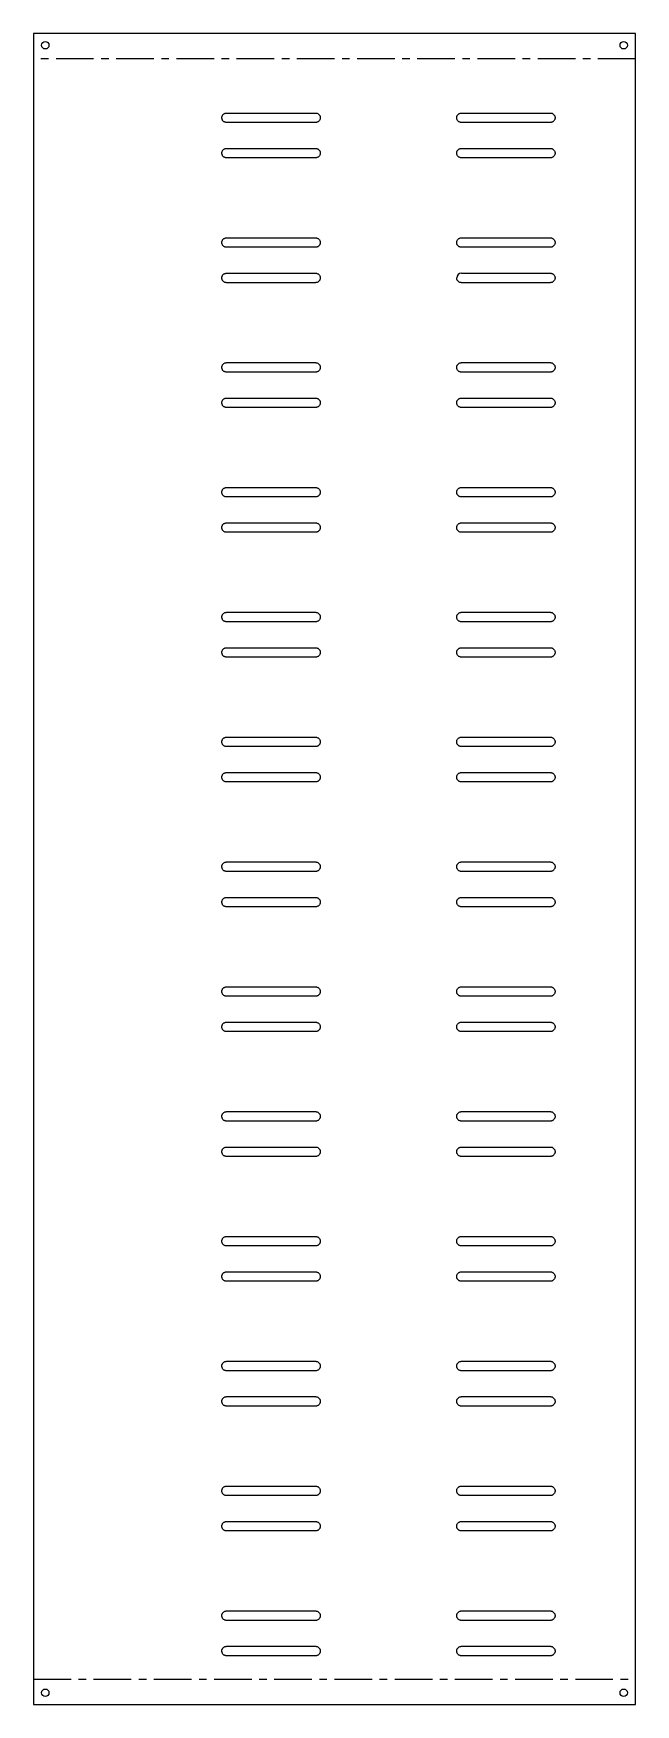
# Model space of a CAD drawing. Header units: millimetres. Extents: x -203 to 0, y -7 to 557.
import ezdxf

# ---------------------------------------------------------------- set-up
doc = ezdxf.new("R2010")
doc.units = ezdxf.units.MM
doc.linetypes.add('CENTERX2', pattern=[20.32, 12.7, -2.54, 2.54, -2.54])

msp = doc.modelspace()

# ---------------------------------------------------------------- linework, layer by layer
at = {"color": 7, "linetype": 'Continuous', "lineweight": 25}
for p, q in [((0, 557.14), (-203.2, 557.14)), ((-203.2, 557.14), (-203.2, -7.14)), ((0, -7.14), (0, 557.14)), ((-138.01, 530.27), (-108.01, 530.27)), ((-108.01, 527.07), (-138.01, 527.07)), ((-58.76, 530.27), (-28.76, 530.27)), ((-28.76, 527.07), (-58.76, 527.07)), ((-138.01, 518.33), (-108.01, 518.33)), ((-108.01, 515.13), (-138.01, 515.13)), ((-58.76, 518.33), (-28.76, 518.33)), ((-28.76, 515.13), (-58.76, 515.13)), ((-138.01, 488.12), (-108.01, 488.12)), ((-58.76, 488.12), (-28.76, 488.12)), ((-108.01, 484.92), (-138.01, 484.92)), ((-28.76, 484.92), (-58.76, 484.92)), ((-138.01, 476.18), (-108.01, 476.18)), ((-58.76, 476.18), (-28.76, 476.18)), ((-108.01, 472.98), (-138.01, 472.98)), ((-28.76, 472.98), (-58.76, 472.98)), ((-138.01, 445.97), (-108.01, 445.97)), ((-58.76, 445.97), (-28.76, 445.97)), ((-108.01, 442.77), (-138.01, 442.77)), ((-28.76, 442.77), (-58.76, 442.77)), ((-138.01, 434.03), (-108.01, 434.03)), ((-108.01, 430.83), (-138.01, 430.83)), ((-58.76, 434.03), (-28.76, 434.03)), ((-28.76, 430.83), (-58.76, 430.83)), ((-138.01, 403.82), (-108.01, 403.82)), ((-58.76, 403.82), (-28.76, 403.82)), ((-108.01, 400.62), (-138.01, 400.62)), ((-28.76, 400.62), (-58.76, 400.62)), ((-138.01, 391.88), (-108.01, 391.88)), ((-58.76, 391.88), (-28.76, 391.88)), ((-108.01, 388.68), (-138.01, 388.68)), ((-28.76, 388.68), (-58.76, 388.68)), ((-138.01, 361.67), (-108.01, 361.67)), ((-58.76, 361.67), (-28.76, 361.67)), ((-108.01, 358.47), (-138.01, 358.47)), ((-28.76, 358.47), (-58.76, 358.47)), ((-138.01, 349.73), (-108.01, 349.73)), ((-108.01, 346.53), (-138.01, 346.53)), ((-58.76, 349.73), (-28.76, 349.73)), ((-28.76, 346.53), (-58.76, 346.53)), ((-138.01, 319.52), (-108.01, 319.52)), ((-108.01, 316.32), (-138.01, 316.32)), ((-58.76, 319.52), (-28.76, 319.52)), ((-28.76, 316.32), (-58.76, 316.32)), ((-138.01, 307.58), (-108.01, 307.58)), ((-58.76, 307.58), (-28.76, 307.58)), ((-108.01, 304.38), (-138.01, 304.38)), ((-28.76, 304.38), (-58.76, 304.38)), ((-138.01, 277.37), (-108.01, 277.37)), ((-58.76, 277.37), (-28.76, 277.37)), ((-108.01, 274.17), (-138.01, 274.17)), ((-28.76, 274.17), (-58.76, 274.17)), ((-138.01, 265.43), (-108.01, 265.43)), ((-58.76, 265.43), (-28.76, 265.43)), ((-108.01, 262.23), (-138.01, 262.23)), ((-28.76, 262.23), (-58.76, 262.23)), ((-138.01, 235.22), (-108.01, 235.22)), ((-108.01, 232.02), (-138.01, 232.02)), ((-58.76, 235.22), (-28.76, 235.22)), ((-28.76, 232.02), (-58.76, 232.02)), ((-138.01, 223.28), (-108.01, 223.28)), ((-108.01, 220.08), (-138.01, 220.08)), ((-58.76, 223.28), (-28.76, 223.28)), ((-28.76, 220.08), (-58.76, 220.08)), ((-138.01, 193.07), (-108.01, 193.07)), ((-58.76, 193.07), (-28.76, 193.07)), ((-108.01, 189.87), (-138.01, 189.87)), ((-28.76, 189.87), (-58.76, 189.87)), ((-138.01, 181.13), (-108.01, 181.13)), ((-58.76, 181.13), (-28.76, 181.13)), ((-108.01, 177.93), (-138.01, 177.93)), ((-28.76, 177.93), (-58.76, 177.93)), ((-138.01, 150.92), (-108.01, 150.92)), ((-108.01, 147.72), (-138.01, 147.72)), ((-58.76, 150.92), (-28.76, 150.92)), ((-28.76, 147.72), (-58.76, 147.72)), ((-138.01, 138.98), (-108.01, 138.98)), ((-108.01, 135.78), (-138.01, 135.78)), ((-58.76, 138.98), (-28.76, 138.98)), ((-28.76, 135.78), (-58.76, 135.78)), ((-138.01, 108.77), (-108.01, 108.77)), ((-58.76, 108.77), (-28.76, 108.77)), ((-108.01, 105.57), (-138.01, 105.57)), ((-28.76, 105.57), (-58.76, 105.57)), ((-138.01, 96.83), (-108.01, 96.83)), ((-58.76, 96.83), (-28.76, 96.83)), ((-108.01, 93.63), (-138.01, 93.63)), ((-28.76, 93.63), (-58.76, 93.63)), ((-138.01, 66.62), (-108.01, 66.62)), ((-108.01, 63.42), (-138.01, 63.42)), ((-58.76, 66.62), (-28.76, 66.62)), ((-28.76, 63.42), (-58.76, 63.42)), ((-138.01, 54.68), (-108.01, 54.68)), ((-108.01, 51.48), (-138.01, 51.48)), ((-58.76, 54.68), (-28.76, 54.68)), ((-28.76, 51.48), (-58.76, 51.48)), ((-138.01, 24.47), (-108.01, 24.47)), ((-58.76, 24.47), (-28.76, 24.47)), ((-108.01, 21.27), (-138.01, 21.27)), ((-28.76, 21.27), (-58.76, 21.27)), ((-138.01, 12.53), (-108.01, 12.53)), ((-58.76, 12.53), (-28.76, 12.53)), ((-108.01, 9.33), (-138.01, 9.33)), ((-28.76, 9.33), (-58.76, 9.33)), ((-203.2, -7.14), (0, -7.14))]:
    msp.add_line(p, q, dxfattribs=at)
at = {"color": 7, "linetype": 'CENTERX2'}
for p, q in [((0, 548.57), (-203.2, 548.57)), ((-203.2, 1.43), (0, 1.43))]:
    msp.add_line(p, q, dxfattribs=at)
at = {"color": 7, "linetype": 'Continuous', "lineweight": 25}
for centre in [(-199.2, 553.14), (-4, 553.14), (-199.2, -3.14), (-4, -3.14)]:
    msp.add_circle(centre, 1.25, dxfattribs=at)
msp.add_arc((-58.76, 474.58), 1.6, 90, 180, dxfattribs=at)
for points, knots in [([(-139.61, 528.67), (-139.61, 528.71), (-139.61, 528.79), (-139.6, 528.91), (-139.57, 529.03), (-139.54, 529.14), (-139.48, 529.32), (-139.36, 529.55), (-139.15, 529.81), (-138.9, 530.02), (-138.64, 530.15), (-138.41, 530.22), (-138.21, 530.26), (-138.08, 530.27), (-138.01, 530.27)], [0, 0, 0, 0, 0.048298, 0.09619, 0.143951, 0.191858, 0.240187, 0.370078, 0.50005, 0.629952, 0.759913, 0.840145, 0.919746, 1, 1, 1, 1]), ([(-138.01, 527.07), (-138.05, 527.07), (-138.13, 527.07), (-138.25, 527.09), (-138.37, 527.11), (-138.49, 527.14), (-138.67, 527.2), (-138.9, 527.32), (-139.15, 527.53), (-139.36, 527.78), (-139.49, 528.04), (-139.57, 528.27), (-139.61, 528.47), (-139.61, 528.6), (-139.61, 528.67)], [0, 0, 0, 0, 0.048306, 0.096202, 0.143963, 0.191866, 0.240188, 0.37009, 0.50005, 0.62994, 0.759912, 0.840134, 0.919736, 1, 1, 1, 1]), ([(-108.01, 530.27), (-107.97, 530.27), (-107.89, 530.27), (-107.77, 530.25), (-107.65, 530.23), (-107.54, 530.2), (-107.36, 530.14), (-107.13, 530.02), (-106.87, 529.81), (-106.67, 529.55), (-106.53, 529.3), (-106.46, 529.07), (-106.42, 528.87), (-106.41, 528.74), (-106.41, 528.67)], [0, 0, 0, 0, 0.048306, 0.096202, 0.143963, 0.191866, 0.240188, 0.37009, 0.50005, 0.62994, 0.759912, 0.840134, 0.919736, 1, 1, 1, 1]), ([(-106.41, 528.67), (-106.41, 528.63), (-106.41, 528.55), (-106.43, 528.43), (-106.45, 528.31), (-106.48, 528.19), (-106.55, 528.02), (-106.67, 527.78), (-106.87, 527.53), (-107.13, 527.32), (-107.38, 527.19), (-107.61, 527.12), (-107.81, 527.08), (-107.94, 527.07), (-108.01, 527.07)], [0, 0, 0, 0, 0.048298, 0.09619, 0.143951, 0.191858, 0.240187, 0.370078, 0.50005, 0.629952, 0.759913, 0.840145, 0.919746, 1, 1, 1, 1]), ([(-60.36, 528.67), (-60.36, 528.71), (-60.36, 528.79), (-60.35, 528.91), (-60.33, 529.03), (-60.29, 529.14), (-60.23, 529.32), (-60.11, 529.55), (-59.9, 529.81), (-59.65, 530.02), (-59.39, 530.15), (-59.16, 530.22), (-58.97, 530.26), (-58.83, 530.27), (-58.76, 530.27)], [0, 0, 0, 0, 0.048298, 0.09619, 0.143951, 0.191858, 0.240187, 0.370078, 0.50005, 0.629952, 0.759913, 0.840145, 0.919746, 1, 1, 1, 1]), ([(-58.76, 527.07), (-58.8, 527.07), (-58.89, 527.07), (-59.01, 527.09), (-59.12, 527.11), (-59.24, 527.14), (-59.42, 527.2), (-59.65, 527.32), (-59.9, 527.53), (-60.11, 527.78), (-60.24, 528.04), (-60.32, 528.27), (-60.36, 528.47), (-60.36, 528.6), (-60.36, 528.67)], [0, 0, 0, 0, 0.048306, 0.096202, 0.143963, 0.191866, 0.240188, 0.37009, 0.50005, 0.62994, 0.759912, 0.840134, 0.919736, 1, 1, 1, 1]), ([(-28.76, 530.27), (-28.72, 530.27), (-28.64, 530.27), (-28.52, 530.25), (-28.41, 530.23), (-28.29, 530.2), (-28.11, 530.14), (-27.88, 530.02), (-27.63, 529.81), (-27.42, 529.55), (-27.29, 529.3), (-27.21, 529.07), (-27.17, 528.87), (-27.17, 528.74), (-27.16, 528.67)], [0, 0, 0, 0, 0.048306, 0.096202, 0.143963, 0.191866, 0.240188, 0.37009, 0.50005, 0.62994, 0.759912, 0.840134, 0.919736, 1, 1, 1, 1]), ([(-27.16, 528.67), (-27.17, 528.63), (-27.17, 528.55), (-27.18, 528.43), (-27.2, 528.31), (-27.23, 528.19), (-27.3, 528.02), (-27.42, 527.78), (-27.63, 527.53), (-27.88, 527.32), (-28.13, 527.19), (-28.37, 527.12), (-28.56, 527.08), (-28.7, 527.07), (-28.76, 527.07)], [0, 0, 0, 0, 0.048298, 0.09619, 0.143951, 0.191858, 0.240187, 0.370078, 0.50005, 0.629952, 0.759913, 0.840145, 0.919746, 1, 1, 1, 1]), ([(-139.61, 516.73), (-139.61, 516.77), (-139.61, 516.85), (-139.6, 516.97), (-139.57, 517.09), (-139.54, 517.21), (-139.48, 517.38), (-139.36, 517.62), (-139.15, 517.87), (-138.9, 518.08), (-138.64, 518.21), (-138.41, 518.28), (-138.21, 518.32), (-138.08, 518.33), (-138.01, 518.33)], [0, 0, 0, 0, 0.048298, 0.09619, 0.143951, 0.191858, 0.240187, 0.370078, 0.50005, 0.629952, 0.759913, 0.840145, 0.919746, 1, 1, 1, 1]), ([(-138.01, 515.13), (-138.05, 515.13), (-138.13, 515.13), (-138.25, 515.15), (-138.37, 515.17), (-138.49, 515.2), (-138.67, 515.26), (-138.9, 515.38), (-139.15, 515.59), (-139.36, 515.85), (-139.49, 516.1), (-139.57, 516.33), (-139.61, 516.53), (-139.61, 516.66), (-139.61, 516.73)], [0, 0, 0, 0, 0.0483059, 0.0962018, 0.1439627, 0.1918663, 0.2401875, 0.3700899, 0.5000499, 0.6299402, 0.7599122, 0.840134, 0.9197356, 1, 1, 1, 1]), ([(-108.01, 518.33), (-107.97, 518.33), (-107.89, 518.33), (-107.77, 518.31), (-107.65, 518.29), (-107.54, 518.26), (-107.36, 518.2), (-107.13, 518.08), (-106.87, 517.87), (-106.67, 517.62), (-106.53, 517.36), (-106.46, 517.13), (-106.42, 516.93), (-106.41, 516.8), (-106.41, 516.73)], [0, 0, 0, 0, 0.048306, 0.096202, 0.143963, 0.191866, 0.240188, 0.37009, 0.50005, 0.62994, 0.759912, 0.840134, 0.919736, 1, 1, 1, 1]), ([(-106.41, 516.73), (-106.41, 516.69), (-106.41, 516.61), (-106.43, 516.49), (-106.45, 516.37), (-106.48, 516.26), (-106.55, 516.08), (-106.67, 515.85), (-106.87, 515.59), (-107.13, 515.38), (-107.38, 515.25), (-107.61, 515.18), (-107.81, 515.14), (-107.94, 515.13), (-108.01, 515.13)], [0, 0, 0, 0, 0.048298, 0.09619, 0.143951, 0.191858, 0.240187, 0.370078, 0.50005, 0.629952, 0.759913, 0.840145, 0.919746, 1, 1, 1, 1]), ([(-60.36, 516.73), (-60.36, 516.77), (-60.36, 516.85), (-60.35, 516.97), (-60.33, 517.09), (-60.29, 517.21), (-60.23, 517.38), (-60.11, 517.62), (-59.9, 517.87), (-59.65, 518.08), (-59.39, 518.21), (-59.16, 518.28), (-58.97, 518.32), (-58.83, 518.33), (-58.76, 518.33)], [0, 0, 0, 0, 0.048298, 0.09619, 0.143951, 0.191858, 0.240187, 0.370078, 0.50005, 0.629952, 0.759913, 0.840145, 0.919746, 1, 1, 1, 1]), ([(-58.76, 515.13), (-58.8, 515.13), (-58.89, 515.13), (-59.01, 515.15), (-59.12, 515.17), (-59.24, 515.2), (-59.42, 515.26), (-59.65, 515.38), (-59.9, 515.59), (-60.11, 515.85), (-60.24, 516.1), (-60.32, 516.33), (-60.36, 516.53), (-60.36, 516.66), (-60.36, 516.73)], [0, 0, 0, 0, 0.048306, 0.096202, 0.143963, 0.191866, 0.240188, 0.37009, 0.50005, 0.62994, 0.759912, 0.840134, 0.919736, 1, 1, 1, 1]), ([(-28.76, 518.33), (-28.72, 518.33), (-28.64, 518.33), (-28.52, 518.31), (-28.41, 518.29), (-28.29, 518.26), (-28.11, 518.2), (-27.88, 518.08), (-27.63, 517.87), (-27.42, 517.62), (-27.29, 517.36), (-27.21, 517.13), (-27.17, 516.93), (-27.17, 516.8), (-27.16, 516.73)], [0, 0, 0, 0, 0.048306, 0.096202, 0.143963, 0.191866, 0.240188, 0.37009, 0.50005, 0.62994, 0.759912, 0.840134, 0.919736, 1, 1, 1, 1]), ([(-27.16, 516.73), (-27.17, 516.69), (-27.17, 516.61), (-27.18, 516.49), (-27.2, 516.37), (-27.23, 516.26), (-27.3, 516.08), (-27.42, 515.85), (-27.63, 515.59), (-27.88, 515.38), (-28.13, 515.25), (-28.37, 515.18), (-28.56, 515.14), (-28.7, 515.13), (-28.76, 515.13)], [0, 0, 0, 0, 0.048298, 0.09619, 0.143951, 0.191858, 0.240187, 0.370078, 0.50005, 0.629952, 0.759913, 0.840145, 0.919746, 1, 1, 1, 1]), ([(-139.61, 486.52), (-139.61, 486.56), (-139.61, 486.64), (-139.6, 486.76), (-139.57, 486.88), (-139.54, 486.99), (-139.48, 487.17), (-139.36, 487.4), (-139.15, 487.66), (-138.9, 487.87), (-138.64, 488), (-138.41, 488.07), (-138.21, 488.11), (-138.08, 488.12), (-138.01, 488.12)], [0, 0, 0, 0, 0.048298, 0.09619, 0.143951, 0.191858, 0.240187, 0.370078, 0.50005, 0.629952, 0.759913, 0.840145, 0.919746, 1, 1, 1, 1]), ([(-138.01, 484.92), (-138.05, 484.92), (-138.13, 484.92), (-138.25, 484.94), (-138.37, 484.96), (-138.49, 484.99), (-138.67, 485.05), (-138.9, 485.17), (-139.15, 485.38), (-139.36, 485.63), (-139.49, 485.89), (-139.57, 486.12), (-139.61, 486.32), (-139.61, 486.45), (-139.61, 486.52)], [0, 0, 0, 0, 0.048306, 0.096202, 0.143963, 0.191866, 0.240188, 0.37009, 0.50005, 0.62994, 0.759912, 0.840134, 0.919736, 1, 1, 1, 1]), ([(-108.01, 488.12), (-107.97, 488.12), (-107.89, 488.12), (-107.77, 488.1), (-107.65, 488.08), (-107.54, 488.05), (-107.36, 487.99), (-107.13, 487.87), (-106.87, 487.66), (-106.67, 487.4), (-106.53, 487.15), (-106.46, 486.92), (-106.42, 486.72), (-106.41, 486.59), (-106.41, 486.52)], [0, 0, 0, 0, 0.048306, 0.096202, 0.143963, 0.191866, 0.240188, 0.37009, 0.50005, 0.62994, 0.759912, 0.840134, 0.919736, 1, 1, 1, 1]), ([(-106.41, 486.52), (-106.41, 486.48), (-106.41, 486.4), (-106.43, 486.28), (-106.45, 486.16), (-106.48, 486.04), (-106.55, 485.87), (-106.67, 485.63), (-106.87, 485.38), (-107.13, 485.17), (-107.38, 485.04), (-107.61, 484.97), (-107.81, 484.93), (-107.94, 484.92), (-108.01, 484.92)], [0, 0, 0, 0, 0.048298, 0.09619, 0.143951, 0.191858, 0.240187, 0.370078, 0.50005, 0.629952, 0.759913, 0.840145, 0.919746, 1, 1, 1, 1]), ([(-60.36, 486.52), (-60.36, 486.56), (-60.36, 486.64), (-60.35, 486.76), (-60.33, 486.88), (-60.29, 486.99), (-60.23, 487.17), (-60.11, 487.4), (-59.9, 487.66), (-59.65, 487.87), (-59.39, 488), (-59.16, 488.07), (-58.97, 488.11), (-58.83, 488.12), (-58.76, 488.12)], [0, 0, 0, 0, 0.048298, 0.09619, 0.143951, 0.191858, 0.240187, 0.370078, 0.50005, 0.629952, 0.759913, 0.840145, 0.919746, 1, 1, 1, 1]), ([(-58.76, 484.92), (-58.8, 484.92), (-58.89, 484.92), (-59.01, 484.94), (-59.12, 484.96), (-59.24, 484.99), (-59.42, 485.05), (-59.65, 485.17), (-59.9, 485.38), (-60.11, 485.63), (-60.24, 485.89), (-60.32, 486.12), (-60.36, 486.32), (-60.36, 486.45), (-60.36, 486.52)], [0, 0, 0, 0, 0.048306, 0.096202, 0.143963, 0.191866, 0.240188, 0.37009, 0.50005, 0.62994, 0.759912, 0.840134, 0.919736, 1, 1, 1, 1]), ([(-28.76, 488.12), (-28.72, 488.12), (-28.64, 488.12), (-28.52, 488.1), (-28.41, 488.08), (-28.29, 488.05), (-28.11, 487.99), (-27.88, 487.87), (-27.63, 487.66), (-27.42, 487.4), (-27.29, 487.15), (-27.21, 486.92), (-27.17, 486.72), (-27.17, 486.59), (-27.16, 486.52)], [0, 0, 0, 0, 0.048306, 0.096202, 0.143963, 0.191866, 0.240188, 0.37009, 0.50005, 0.62994, 0.759912, 0.840134, 0.919736, 1, 1, 1, 1]), ([(-27.16, 486.52), (-27.17, 486.48), (-27.17, 486.4), (-27.18, 486.28), (-27.2, 486.16), (-27.23, 486.04), (-27.3, 485.87), (-27.42, 485.63), (-27.63, 485.38), (-27.88, 485.17), (-28.13, 485.04), (-28.37, 484.97), (-28.56, 484.93), (-28.7, 484.92), (-28.76, 484.92)], [0, 0, 0, 0, 0.048298, 0.09619, 0.143951, 0.191858, 0.240187, 0.370078, 0.50005, 0.629952, 0.759913, 0.840145, 0.919746, 1, 1, 1, 1]), ([(-139.61, 474.58), (-139.61, 474.62), (-139.61, 474.7), (-139.6, 474.82), (-139.57, 474.94), (-139.54, 475.06), (-139.48, 475.23), (-139.36, 475.47), (-139.15, 475.72), (-138.9, 475.93), (-138.64, 476.06), (-138.41, 476.13), (-138.21, 476.17), (-138.08, 476.18), (-138.01, 476.18)], [0, 0, 0, 0, 0.048298, 0.09619, 0.143951, 0.191858, 0.240187, 0.370078, 0.50005, 0.629952, 0.759913, 0.840145, 0.919746, 1, 1, 1, 1]), ([(-138.01, 472.98), (-138.05, 472.98), (-138.13, 472.98), (-138.25, 473), (-138.37, 473.02), (-138.49, 473.05), (-138.67, 473.11), (-138.9, 473.23), (-139.15, 473.44), (-139.36, 473.7), (-139.49, 473.95), (-139.57, 474.18), (-139.61, 474.38), (-139.61, 474.51), (-139.61, 474.58)], [0, 0, 0, 0, 0.0483059, 0.0962018, 0.1439627, 0.1918663, 0.2401875, 0.3700899, 0.5000499, 0.6299402, 0.7599122, 0.840134, 0.9197356, 1, 1, 1, 1]), ([(-108.01, 476.18), (-107.97, 476.18), (-107.89, 476.18), (-107.77, 476.16), (-107.65, 476.14), (-107.54, 476.11), (-107.36, 476.05), (-107.13, 475.93), (-106.87, 475.72), (-106.67, 475.47), (-106.53, 475.21), (-106.46, 474.98), (-106.42, 474.78), (-106.41, 474.65), (-106.41, 474.58)], [0, 0, 0, 0, 0.048306, 0.096202, 0.143963, 0.191866, 0.240188, 0.37009, 0.50005, 0.62994, 0.759912, 0.840134, 0.919736, 1, 1, 1, 1]), ([(-106.41, 474.58), (-106.41, 474.54), (-106.41, 474.46), (-106.43, 474.34), (-106.45, 474.22), (-106.48, 474.11), (-106.55, 473.93), (-106.67, 473.7), (-106.87, 473.44), (-107.13, 473.23), (-107.38, 473.1), (-107.61, 473.03), (-107.81, 472.99), (-107.94, 472.98), (-108.01, 472.98)], [0, 0, 0, 0, 0.048298, 0.09619, 0.143951, 0.191858, 0.240187, 0.370078, 0.50005, 0.629952, 0.759913, 0.840145, 0.919746, 1, 1, 1, 1]), ([(-58.76, 472.98), (-58.8, 472.98), (-58.89, 472.98), (-59.01, 473), (-59.12, 473.02), (-59.24, 473.05), (-59.42, 473.11), (-59.65, 473.23), (-59.9, 473.44), (-60.11, 473.7), (-60.24, 473.95), (-60.32, 474.18), (-60.36, 474.38), (-60.36, 474.51), (-60.36, 474.58)], [0, 0, 0, 0, 0.048306, 0.096202, 0.143963, 0.191866, 0.240188, 0.37009, 0.50005, 0.62994, 0.759912, 0.840134, 0.919736, 1, 1, 1, 1]), ([(-28.76, 476.18), (-28.72, 476.18), (-28.64, 476.18), (-28.52, 476.16), (-28.41, 476.14), (-28.29, 476.11), (-28.11, 476.05), (-27.88, 475.93), (-27.63, 475.72), (-27.42, 475.47), (-27.29, 475.21), (-27.21, 474.98), (-27.17, 474.78), (-27.17, 474.65), (-27.16, 474.58)], [0, 0, 0, 0, 0.048306, 0.096202, 0.143963, 0.191866, 0.240188, 0.37009, 0.50005, 0.62994, 0.759912, 0.840134, 0.919736, 1, 1, 1, 1]), ([(-27.16, 474.58), (-27.17, 474.54), (-27.17, 474.46), (-27.18, 474.34), (-27.2, 474.22), (-27.23, 474.11), (-27.3, 473.93), (-27.42, 473.7), (-27.63, 473.44), (-27.88, 473.23), (-28.13, 473.1), (-28.37, 473.03), (-28.56, 472.99), (-28.7, 472.98), (-28.76, 472.98)], [0, 0, 0, 0, 0.048298, 0.09619, 0.143951, 0.191858, 0.240187, 0.370078, 0.50005, 0.629952, 0.759913, 0.840145, 0.919746, 1, 1, 1, 1]), ([(-139.61, 444.37), (-139.61, 444.41), (-139.61, 444.49), (-139.6, 444.61), (-139.57, 444.73), (-139.54, 444.84), (-139.48, 445.02), (-139.36, 445.25), (-139.15, 445.51), (-138.9, 445.72), (-138.64, 445.85), (-138.41, 445.92), (-138.21, 445.96), (-138.08, 445.97), (-138.01, 445.97)], [0, 0, 0, 0, 0.048298, 0.09619, 0.143951, 0.191858, 0.240187, 0.370078, 0.50005, 0.629952, 0.759913, 0.840145, 0.919746, 1, 1, 1, 1]), ([(-108.01, 445.97), (-107.97, 445.97), (-107.89, 445.97), (-107.77, 445.95), (-107.65, 445.93), (-107.54, 445.9), (-107.36, 445.84), (-107.13, 445.72), (-106.87, 445.51), (-106.67, 445.25), (-106.53, 445), (-106.46, 444.77), (-106.42, 444.57), (-106.41, 444.44), (-106.41, 444.37)], [0, 0, 0, 0, 0.048306, 0.096202, 0.143963, 0.191866, 0.240188, 0.37009, 0.50005, 0.62994, 0.759912, 0.840134, 0.919736, 1, 1, 1, 1]), ([(-60.36, 444.37), (-60.36, 444.41), (-60.36, 444.49), (-60.35, 444.61), (-60.33, 444.73), (-60.29, 444.84), (-60.23, 445.02), (-60.11, 445.25), (-59.9, 445.51), (-59.65, 445.72), (-59.39, 445.85), (-59.16, 445.92), (-58.97, 445.96), (-58.83, 445.97), (-58.76, 445.97)], [0, 0, 0, 0, 0.048298, 0.09619, 0.143951, 0.191858, 0.240187, 0.370078, 0.50005, 0.629952, 0.759913, 0.840145, 0.919746, 1, 1, 1, 1]), ([(-28.76, 445.97), (-28.72, 445.97), (-28.64, 445.97), (-28.52, 445.95), (-28.41, 445.93), (-28.29, 445.9), (-28.11, 445.84), (-27.88, 445.72), (-27.63, 445.51), (-27.42, 445.25), (-27.29, 445), (-27.21, 444.77), (-27.17, 444.57), (-27.17, 444.44), (-27.16, 444.37)], [0, 0, 0, 0, 0.048306, 0.096202, 0.143963, 0.191866, 0.240188, 0.37009, 0.50005, 0.62994, 0.759912, 0.840134, 0.919736, 1, 1, 1, 1]), ([(-138.01, 442.77), (-138.05, 442.77), (-138.13, 442.77), (-138.25, 442.79), (-138.37, 442.81), (-138.49, 442.84), (-138.67, 442.9), (-138.9, 443.02), (-139.15, 443.23), (-139.36, 443.48), (-139.49, 443.74), (-139.57, 443.97), (-139.61, 444.17), (-139.61, 444.3), (-139.61, 444.37)], [0, 0, 0, 0, 0.048306, 0.096202, 0.143963, 0.191866, 0.240188, 0.37009, 0.50005, 0.62994, 0.759912, 0.840134, 0.919736, 1, 1, 1, 1]), ([(-106.41, 444.37), (-106.41, 444.33), (-106.41, 444.25), (-106.43, 444.13), (-106.45, 444.01), (-106.48, 443.89), (-106.55, 443.72), (-106.67, 443.48), (-106.87, 443.23), (-107.13, 443.02), (-107.38, 442.89), (-107.61, 442.82), (-107.81, 442.78), (-107.94, 442.77), (-108.01, 442.77)], [0, 0, 0, 0, 0.048298, 0.09619, 0.143951, 0.191858, 0.240187, 0.370078, 0.50005, 0.629952, 0.759913, 0.840145, 0.919746, 1, 1, 1, 1]), ([(-58.76, 442.77), (-58.8, 442.77), (-58.89, 442.77), (-59.01, 442.79), (-59.12, 442.81), (-59.24, 442.84), (-59.42, 442.9), (-59.65, 443.02), (-59.9, 443.23), (-60.11, 443.48), (-60.24, 443.74), (-60.32, 443.97), (-60.36, 444.17), (-60.36, 444.3), (-60.36, 444.37)], [0, 0, 0, 0, 0.048306, 0.096202, 0.143963, 0.191866, 0.240188, 0.37009, 0.50005, 0.62994, 0.759912, 0.840134, 0.919736, 1, 1, 1, 1]), ([(-27.16, 444.37), (-27.17, 444.33), (-27.17, 444.25), (-27.18, 444.13), (-27.2, 444.01), (-27.23, 443.89), (-27.3, 443.72), (-27.42, 443.48), (-27.63, 443.23), (-27.88, 443.02), (-28.13, 442.89), (-28.37, 442.82), (-28.56, 442.78), (-28.7, 442.77), (-28.76, 442.77)], [0, 0, 0, 0, 0.048298, 0.09619, 0.143951, 0.191858, 0.240187, 0.370078, 0.50005, 0.629952, 0.759913, 0.840145, 0.919746, 1, 1, 1, 1]), ([(-139.61, 432.43), (-139.61, 432.47), (-139.61, 432.55), (-139.6, 432.67), (-139.57, 432.79), (-139.54, 432.91), (-139.48, 433.08), (-139.36, 433.32), (-139.15, 433.57), (-138.9, 433.78), (-138.64, 433.91), (-138.41, 433.98), (-138.21, 434.02), (-138.08, 434.03), (-138.01, 434.03)], [0, 0, 0, 0, 0.048298, 0.09619, 0.143951, 0.191858, 0.240187, 0.370078, 0.50005, 0.629952, 0.759913, 0.840145, 0.919746, 1, 1, 1, 1]), ([(-138.01, 430.83), (-138.05, 430.83), (-138.13, 430.83), (-138.25, 430.85), (-138.37, 430.87), (-138.49, 430.9), (-138.67, 430.96), (-138.9, 431.08), (-139.15, 431.29), (-139.36, 431.55), (-139.49, 431.8), (-139.57, 432.03), (-139.61, 432.23), (-139.61, 432.36), (-139.61, 432.43)], [0, 0, 0, 0, 0.048306, 0.096202, 0.143963, 0.191866, 0.240188, 0.37009, 0.50005, 0.62994, 0.759912, 0.840134, 0.919736, 1, 1, 1, 1]), ([(-108.01, 434.03), (-107.97, 434.03), (-107.89, 434.03), (-107.77, 434.01), (-107.65, 433.99), (-107.54, 433.96), (-107.36, 433.9), (-107.13, 433.78), (-106.87, 433.57), (-106.67, 433.32), (-106.53, 433.06), (-106.46, 432.83), (-106.42, 432.63), (-106.41, 432.5), (-106.41, 432.43)], [0, 0, 0, 0, 0.0483059, 0.0962018, 0.1439627, 0.1918663, 0.2401875, 0.3700899, 0.5000499, 0.6299402, 0.7599122, 0.840134, 0.9197356, 1, 1, 1, 1]), ([(-106.41, 432.43), (-106.41, 432.39), (-106.41, 432.31), (-106.43, 432.19), (-106.45, 432.07), (-106.48, 431.96), (-106.55, 431.78), (-106.67, 431.55), (-106.87, 431.29), (-107.13, 431.08), (-107.38, 430.95), (-107.61, 430.88), (-107.81, 430.84), (-107.94, 430.83), (-108.01, 430.83)], [0, 0, 0, 0, 0.048298, 0.09619, 0.143951, 0.191858, 0.240187, 0.370078, 0.50005, 0.629952, 0.759913, 0.840145, 0.919746, 1, 1, 1, 1]), ([(-60.36, 432.43), (-60.36, 432.47), (-60.36, 432.55), (-60.35, 432.67), (-60.33, 432.79), (-60.29, 432.91), (-60.23, 433.08), (-60.11, 433.32), (-59.9, 433.57), (-59.65, 433.78), (-59.39, 433.91), (-59.16, 433.98), (-58.97, 434.02), (-58.83, 434.03), (-58.76, 434.03)], [0, 0, 0, 0, 0.048298, 0.09619, 0.143951, 0.191858, 0.240187, 0.370078, 0.50005, 0.629952, 0.759913, 0.840145, 0.919746, 1, 1, 1, 1]), ([(-58.76, 430.83), (-58.8, 430.83), (-58.89, 430.83), (-59.01, 430.85), (-59.12, 430.87), (-59.24, 430.9), (-59.42, 430.96), (-59.65, 431.08), (-59.9, 431.29), (-60.11, 431.55), (-60.24, 431.8), (-60.32, 432.03), (-60.36, 432.23), (-60.36, 432.36), (-60.36, 432.43)], [0, 0, 0, 0, 0.048306, 0.096202, 0.143963, 0.191866, 0.240188, 0.37009, 0.50005, 0.62994, 0.759912, 0.840134, 0.919736, 1, 1, 1, 1]), ([(-28.76, 434.03), (-28.72, 434.03), (-28.64, 434.03), (-28.52, 434.01), (-28.41, 433.99), (-28.29, 433.96), (-28.11, 433.9), (-27.88, 433.78), (-27.63, 433.57), (-27.42, 433.32), (-27.29, 433.06), (-27.21, 432.83), (-27.17, 432.63), (-27.17, 432.5), (-27.16, 432.43)], [0, 0, 0, 0, 0.048306, 0.096202, 0.143963, 0.191866, 0.240188, 0.37009, 0.50005, 0.62994, 0.759912, 0.840134, 0.919736, 1, 1, 1, 1]), ([(-27.16, 432.43), (-27.17, 432.39), (-27.17, 432.31), (-27.18, 432.19), (-27.2, 432.07), (-27.23, 431.96), (-27.3, 431.78), (-27.42, 431.55), (-27.63, 431.29), (-27.88, 431.08), (-28.13, 430.95), (-28.37, 430.88), (-28.56, 430.84), (-28.7, 430.83), (-28.76, 430.83)], [0, 0, 0, 0, 0.048298, 0.09619, 0.143951, 0.191858, 0.240187, 0.370078, 0.50005, 0.629952, 0.759913, 0.840145, 0.919746, 1, 1, 1, 1]), ([(-139.61, 402.22), (-139.61, 402.26), (-139.61, 402.34), (-139.6, 402.46), (-139.57, 402.58), (-139.54, 402.69), (-139.48, 402.87), (-139.36, 403.1), (-139.15, 403.36), (-138.9, 403.57), (-138.64, 403.7), (-138.41, 403.77), (-138.21, 403.81), (-138.08, 403.82), (-138.01, 403.82)], [0, 0, 0, 0, 0.048298, 0.09619, 0.143951, 0.191858, 0.240187, 0.370078, 0.50005, 0.629952, 0.759913, 0.840145, 0.919746, 1, 1, 1, 1]), ([(-138.01, 400.62), (-138.05, 400.62), (-138.13, 400.62), (-138.25, 400.64), (-138.37, 400.66), (-138.49, 400.69), (-138.67, 400.75), (-138.9, 400.87), (-139.15, 401.08), (-139.36, 401.33), (-139.49, 401.59), (-139.57, 401.82), (-139.61, 402.02), (-139.61, 402.15), (-139.61, 402.22)], [0, 0, 0, 0, 0.048306, 0.096202, 0.143963, 0.191866, 0.240188, 0.37009, 0.50005, 0.62994, 0.759912, 0.840134, 0.919736, 1, 1, 1, 1]), ([(-108.01, 403.82), (-107.97, 403.82), (-107.89, 403.82), (-107.77, 403.8), (-107.65, 403.78), (-107.54, 403.75), (-107.36, 403.69), (-107.13, 403.57), (-106.87, 403.36), (-106.67, 403.1), (-106.53, 402.85), (-106.46, 402.62), (-106.42, 402.42), (-106.41, 402.29), (-106.41, 402.22)], [0, 0, 0, 0, 0.048306, 0.096202, 0.143963, 0.191866, 0.240188, 0.37009, 0.50005, 0.62994, 0.759912, 0.840134, 0.919736, 1, 1, 1, 1]), ([(-106.41, 402.22), (-106.41, 402.18), (-106.41, 402.1), (-106.43, 401.98), (-106.45, 401.86), (-106.48, 401.74), (-106.55, 401.57), (-106.67, 401.33), (-106.87, 401.08), (-107.13, 400.87), (-107.38, 400.74), (-107.61, 400.67), (-107.81, 400.63), (-107.94, 400.62), (-108.01, 400.62)], [0, 0, 0, 0, 0.048298, 0.09619, 0.143951, 0.191858, 0.240187, 0.370078, 0.50005, 0.629952, 0.759913, 0.840145, 0.919746, 1, 1, 1, 1]), ([(-60.36, 402.22), (-60.36, 402.26), (-60.36, 402.34), (-60.35, 402.46), (-60.33, 402.58), (-60.29, 402.69), (-60.23, 402.87), (-60.11, 403.1), (-59.9, 403.36), (-59.65, 403.57), (-59.39, 403.7), (-59.16, 403.77), (-58.97, 403.81), (-58.83, 403.82), (-58.76, 403.82)], [0, 0, 0, 0, 0.048298, 0.09619, 0.143951, 0.191858, 0.240187, 0.370078, 0.50005, 0.629952, 0.759913, 0.840145, 0.919746, 1, 1, 1, 1]), ([(-58.76, 400.62), (-58.8, 400.62), (-58.89, 400.62), (-59.01, 400.64), (-59.12, 400.66), (-59.24, 400.69), (-59.42, 400.75), (-59.65, 400.87), (-59.9, 401.08), (-60.11, 401.33), (-60.24, 401.59), (-60.32, 401.82), (-60.36, 402.02), (-60.36, 402.15), (-60.36, 402.22)], [0, 0, 0, 0, 0.048306, 0.096202, 0.143963, 0.191866, 0.240188, 0.37009, 0.50005, 0.62994, 0.759912, 0.840134, 0.919736, 1, 1, 1, 1]), ([(-28.76, 403.82), (-28.72, 403.82), (-28.64, 403.82), (-28.52, 403.8), (-28.41, 403.78), (-28.29, 403.75), (-28.11, 403.69), (-27.88, 403.57), (-27.63, 403.36), (-27.42, 403.1), (-27.29, 402.85), (-27.21, 402.62), (-27.17, 402.42), (-27.17, 402.29), (-27.16, 402.22)], [0, 0, 0, 0, 0.0483059, 0.0962018, 0.1439627, 0.1918663, 0.2401875, 0.3700899, 0.5000499, 0.6299402, 0.7599122, 0.840134, 0.9197356, 1, 1, 1, 1]), ([(-27.16, 402.22), (-27.17, 402.18), (-27.17, 402.1), (-27.18, 401.98), (-27.2, 401.86), (-27.23, 401.74), (-27.3, 401.57), (-27.42, 401.33), (-27.63, 401.08), (-27.88, 400.87), (-28.13, 400.74), (-28.37, 400.67), (-28.56, 400.63), (-28.7, 400.62), (-28.76, 400.62)], [0, 0, 0, 0, 0.048298, 0.09619, 0.143951, 0.191858, 0.240187, 0.370078, 0.50005, 0.629952, 0.759913, 0.840145, 0.919746, 1, 1, 1, 1]), ([(-139.61, 390.28), (-139.61, 390.32), (-139.61, 390.4), (-139.6, 390.52), (-139.57, 390.64), (-139.54, 390.76), (-139.48, 390.93), (-139.36, 391.17), (-139.15, 391.42), (-138.9, 391.63), (-138.64, 391.76), (-138.41, 391.83), (-138.21, 391.87), (-138.08, 391.88), (-138.01, 391.88)], [0, 0, 0, 0, 0.048298, 0.09619, 0.143951, 0.191858, 0.240187, 0.370078, 0.50005, 0.629952, 0.759913, 0.840145, 0.919746, 1, 1, 1, 1]), ([(-138.01, 388.68), (-138.05, 388.68), (-138.13, 388.68), (-138.25, 388.7), (-138.37, 388.72), (-138.49, 388.75), (-138.67, 388.81), (-138.9, 388.93), (-139.15, 389.14), (-139.36, 389.4), (-139.49, 389.65), (-139.57, 389.88), (-139.61, 390.08), (-139.61, 390.21), (-139.61, 390.28)], [0, 0, 0, 0, 0.048306, 0.096202, 0.143963, 0.191866, 0.240188, 0.37009, 0.50005, 0.62994, 0.759912, 0.840134, 0.919736, 1, 1, 1, 1]), ([(-108.01, 391.88), (-107.97, 391.88), (-107.89, 391.88), (-107.77, 391.86), (-107.65, 391.84), (-107.54, 391.81), (-107.36, 391.75), (-107.13, 391.63), (-106.87, 391.42), (-106.67, 391.17), (-106.53, 390.91), (-106.46, 390.68), (-106.42, 390.48), (-106.41, 390.35), (-106.41, 390.28)], [0, 0, 0, 0, 0.048306, 0.096202, 0.143963, 0.191866, 0.240188, 0.37009, 0.50005, 0.62994, 0.759912, 0.840134, 0.919736, 1, 1, 1, 1]), ([(-106.41, 390.28), (-106.41, 390.24), (-106.41, 390.16), (-106.43, 390.04), (-106.45, 389.92), (-106.48, 389.81), (-106.55, 389.63), (-106.67, 389.4), (-106.87, 389.14), (-107.13, 388.93), (-107.38, 388.8), (-107.61, 388.73), (-107.81, 388.69), (-107.94, 388.68), (-108.01, 388.68)], [0, 0, 0, 0, 0.048298, 0.09619, 0.143951, 0.191858, 0.240187, 0.370078, 0.50005, 0.629952, 0.759913, 0.840145, 0.919746, 1, 1, 1, 1]), ([(-60.36, 390.28), (-60.36, 390.32), (-60.36, 390.4), (-60.35, 390.52), (-60.33, 390.64), (-60.29, 390.76), (-60.23, 390.93), (-60.11, 391.17), (-59.9, 391.42), (-59.65, 391.63), (-59.39, 391.76), (-59.16, 391.83), (-58.97, 391.87), (-58.83, 391.88), (-58.76, 391.88)], [0, 0, 0, 0, 0.048298, 0.09619, 0.143951, 0.191858, 0.240187, 0.370078, 0.50005, 0.629952, 0.759913, 0.840145, 0.919746, 1, 1, 1, 1]), ([(-58.76, 388.68), (-58.8, 388.68), (-58.89, 388.68), (-59.01, 388.7), (-59.12, 388.72), (-59.24, 388.75), (-59.42, 388.81), (-59.65, 388.93), (-59.9, 389.14), (-60.11, 389.4), (-60.24, 389.65), (-60.32, 389.88), (-60.36, 390.08), (-60.36, 390.21), (-60.36, 390.28)], [0, 0, 0, 0, 0.048306, 0.096202, 0.143963, 0.191866, 0.240188, 0.37009, 0.50005, 0.62994, 0.759912, 0.840134, 0.919736, 1, 1, 1, 1]), ([(-28.76, 391.88), (-28.72, 391.88), (-28.64, 391.88), (-28.52, 391.86), (-28.41, 391.84), (-28.29, 391.81), (-28.11, 391.75), (-27.88, 391.63), (-27.63, 391.42), (-27.42, 391.17), (-27.29, 390.91), (-27.21, 390.68), (-27.17, 390.48), (-27.17, 390.35), (-27.16, 390.28)], [0, 0, 0, 0, 0.048306, 0.096202, 0.143963, 0.191866, 0.240188, 0.37009, 0.50005, 0.62994, 0.759912, 0.840134, 0.919736, 1, 1, 1, 1]), ([(-27.16, 390.28), (-27.17, 390.24), (-27.17, 390.16), (-27.18, 390.04), (-27.2, 389.92), (-27.23, 389.81), (-27.3, 389.63), (-27.42, 389.4), (-27.63, 389.14), (-27.88, 388.93), (-28.13, 388.8), (-28.37, 388.73), (-28.56, 388.69), (-28.7, 388.68), (-28.76, 388.68)], [0, 0, 0, 0, 0.0482981, 0.09619, 0.143951, 0.1918583, 0.240187, 0.3700776, 0.5000499, 0.6299525, 0.7599127, 0.8401449, 0.9197465, 1, 1, 1, 1]), ([(-139.61, 360.07), (-139.61, 360.11), (-139.61, 360.19), (-139.6, 360.31), (-139.57, 360.43), (-139.54, 360.54), (-139.48, 360.72), (-139.36, 360.95), (-139.15, 361.21), (-138.9, 361.42), (-138.64, 361.55), (-138.41, 361.62), (-138.21, 361.66), (-138.08, 361.67), (-138.01, 361.67)], [0, 0, 0, 0, 0.0482981, 0.09619, 0.143951, 0.1918583, 0.240187, 0.3700776, 0.5000499, 0.6299525, 0.7599127, 0.8401449, 0.9197465, 1, 1, 1, 1]), ([(-108.01, 361.67), (-107.97, 361.67), (-107.89, 361.67), (-107.77, 361.65), (-107.65, 361.63), (-107.54, 361.6), (-107.36, 361.54), (-107.13, 361.42), (-106.87, 361.21), (-106.67, 360.95), (-106.53, 360.7), (-106.46, 360.47), (-106.42, 360.27), (-106.41, 360.14), (-106.41, 360.07)], [0, 0, 0, 0, 0.048306, 0.096202, 0.143963, 0.191866, 0.240188, 0.37009, 0.50005, 0.62994, 0.759912, 0.840134, 0.919736, 1, 1, 1, 1]), ([(-60.36, 360.07), (-60.36, 360.11), (-60.36, 360.19), (-60.35, 360.31), (-60.33, 360.43), (-60.29, 360.54), (-60.23, 360.72), (-60.11, 360.95), (-59.9, 361.21), (-59.65, 361.42), (-59.39, 361.55), (-59.16, 361.62), (-58.97, 361.66), (-58.83, 361.67), (-58.76, 361.67)], [0, 0, 0, 0, 0.048298, 0.09619, 0.143951, 0.191858, 0.240187, 0.370078, 0.50005, 0.629952, 0.759913, 0.840145, 0.919746, 1, 1, 1, 1]), ([(-28.76, 361.67), (-28.72, 361.67), (-28.64, 361.67), (-28.52, 361.65), (-28.41, 361.63), (-28.29, 361.6), (-28.11, 361.54), (-27.88, 361.42), (-27.63, 361.21), (-27.42, 360.95), (-27.29, 360.7), (-27.21, 360.47), (-27.17, 360.27), (-27.17, 360.14), (-27.16, 360.07)], [0, 0, 0, 0, 0.048306, 0.096202, 0.143963, 0.191866, 0.240188, 0.37009, 0.50005, 0.62994, 0.759912, 0.840134, 0.919736, 1, 1, 1, 1]), ([(-138.01, 358.47), (-138.05, 358.47), (-138.13, 358.47), (-138.25, 358.49), (-138.37, 358.51), (-138.49, 358.54), (-138.67, 358.6), (-138.9, 358.72), (-139.15, 358.93), (-139.36, 359.18), (-139.49, 359.44), (-139.57, 359.67), (-139.61, 359.87), (-139.61, 360), (-139.61, 360.07)], [0, 0, 0, 0, 0.048306, 0.096202, 0.143963, 0.191866, 0.240188, 0.37009, 0.50005, 0.62994, 0.759912, 0.840134, 0.919736, 1, 1, 1, 1]), ([(-106.41, 360.07), (-106.41, 360.03), (-106.41, 359.95), (-106.43, 359.83), (-106.45, 359.71), (-106.48, 359.59), (-106.55, 359.42), (-106.67, 359.18), (-106.87, 358.93), (-107.13, 358.72), (-107.38, 358.59), (-107.61, 358.52), (-107.81, 358.48), (-107.94, 358.47), (-108.01, 358.47)], [0, 0, 0, 0, 0.048298, 0.09619, 0.143951, 0.191858, 0.240187, 0.370078, 0.50005, 0.629952, 0.759913, 0.840145, 0.919746, 1, 1, 1, 1]), ([(-58.76, 358.47), (-58.8, 358.47), (-58.89, 358.47), (-59.01, 358.49), (-59.12, 358.51), (-59.24, 358.54), (-59.42, 358.6), (-59.65, 358.72), (-59.9, 358.93), (-60.11, 359.18), (-60.24, 359.44), (-60.32, 359.67), (-60.36, 359.87), (-60.36, 360), (-60.36, 360.07)], [0, 0, 0, 0, 0.048306, 0.096202, 0.143963, 0.191866, 0.240188, 0.37009, 0.50005, 0.62994, 0.759912, 0.840134, 0.919736, 1, 1, 1, 1]), ([(-27.16, 360.07), (-27.17, 360.03), (-27.17, 359.95), (-27.18, 359.83), (-27.2, 359.71), (-27.23, 359.59), (-27.3, 359.42), (-27.42, 359.18), (-27.63, 358.93), (-27.88, 358.72), (-28.13, 358.59), (-28.37, 358.52), (-28.56, 358.48), (-28.7, 358.47), (-28.76, 358.47)], [0, 0, 0, 0, 0.048298, 0.09619, 0.143951, 0.191858, 0.240187, 0.370078, 0.50005, 0.629952, 0.759913, 0.840145, 0.919746, 1, 1, 1, 1]), ([(-139.61, 348.13), (-139.61, 348.17), (-139.61, 348.25), (-139.6, 348.37), (-139.57, 348.49), (-139.54, 348.61), (-139.48, 348.78), (-139.36, 349.02), (-139.15, 349.27), (-138.9, 349.48), (-138.64, 349.61), (-138.41, 349.68), (-138.21, 349.72), (-138.08, 349.73), (-138.01, 349.73)], [0, 0, 0, 0, 0.048298, 0.09619, 0.143951, 0.191858, 0.240187, 0.370078, 0.50005, 0.629952, 0.759913, 0.840145, 0.919746, 1, 1, 1, 1]), ([(-138.01, 346.53), (-138.05, 346.53), (-138.13, 346.53), (-138.25, 346.55), (-138.37, 346.57), (-138.49, 346.6), (-138.67, 346.66), (-138.9, 346.78), (-139.15, 346.99), (-139.36, 347.25), (-139.49, 347.5), (-139.57, 347.73), (-139.61, 347.93), (-139.61, 348.06), (-139.61, 348.13)], [0, 0, 0, 0, 0.0483059, 0.0962018, 0.1439627, 0.1918663, 0.2401875, 0.3700899, 0.5000499, 0.6299402, 0.7599122, 0.840134, 0.9197356, 1, 1, 1, 1]), ([(-108.01, 349.73), (-107.97, 349.73), (-107.89, 349.73), (-107.77, 349.71), (-107.65, 349.69), (-107.54, 349.66), (-107.36, 349.6), (-107.13, 349.48), (-106.87, 349.27), (-106.67, 349.02), (-106.53, 348.76), (-106.46, 348.53), (-106.42, 348.33), (-106.41, 348.2), (-106.41, 348.13)], [0, 0, 0, 0, 0.048306, 0.096202, 0.143963, 0.191866, 0.240188, 0.37009, 0.50005, 0.62994, 0.759912, 0.840134, 0.919736, 1, 1, 1, 1]), ([(-106.41, 348.13), (-106.41, 348.09), (-106.41, 348.01), (-106.43, 347.89), (-106.45, 347.77), (-106.48, 347.66), (-106.55, 347.48), (-106.67, 347.25), (-106.87, 346.99), (-107.13, 346.78), (-107.38, 346.65), (-107.61, 346.58), (-107.81, 346.54), (-107.94, 346.53), (-108.01, 346.53)], [0, 0, 0, 0, 0.048298, 0.09619, 0.143951, 0.191858, 0.240187, 0.370078, 0.50005, 0.629952, 0.759913, 0.840145, 0.919746, 1, 1, 1, 1]), ([(-60.36, 348.13), (-60.36, 348.17), (-60.36, 348.25), (-60.35, 348.37), (-60.33, 348.49), (-60.29, 348.61), (-60.23, 348.78), (-60.11, 349.02), (-59.9, 349.27), (-59.65, 349.48), (-59.39, 349.61), (-59.16, 349.68), (-58.97, 349.72), (-58.83, 349.73), (-58.76, 349.73)], [0, 0, 0, 0, 0.048298, 0.09619, 0.143951, 0.191858, 0.240187, 0.370078, 0.50005, 0.629952, 0.759913, 0.840145, 0.919746, 1, 1, 1, 1]), ([(-58.76, 346.53), (-58.8, 346.53), (-58.89, 346.53), (-59.01, 346.55), (-59.12, 346.57), (-59.24, 346.6), (-59.42, 346.66), (-59.65, 346.78), (-59.9, 346.99), (-60.11, 347.25), (-60.24, 347.5), (-60.32, 347.73), (-60.36, 347.93), (-60.36, 348.06), (-60.36, 348.13)], [0, 0, 0, 0, 0.048306, 0.096202, 0.143963, 0.191866, 0.240188, 0.37009, 0.50005, 0.62994, 0.759912, 0.840134, 0.919736, 1, 1, 1, 1]), ([(-28.76, 349.73), (-28.72, 349.73), (-28.64, 349.73), (-28.52, 349.71), (-28.41, 349.69), (-28.29, 349.66), (-28.11, 349.6), (-27.88, 349.48), (-27.63, 349.27), (-27.42, 349.02), (-27.29, 348.76), (-27.21, 348.53), (-27.17, 348.33), (-27.17, 348.2), (-27.16, 348.13)], [0, 0, 0, 0, 0.048306, 0.096202, 0.143963, 0.191866, 0.240188, 0.37009, 0.50005, 0.62994, 0.759912, 0.840134, 0.919736, 1, 1, 1, 1]), ([(-27.16, 348.13), (-27.17, 348.09), (-27.17, 348.01), (-27.18, 347.89), (-27.2, 347.77), (-27.23, 347.66), (-27.3, 347.48), (-27.42, 347.25), (-27.63, 346.99), (-27.88, 346.78), (-28.13, 346.65), (-28.37, 346.58), (-28.56, 346.54), (-28.7, 346.53), (-28.76, 346.53)], [0, 0, 0, 0, 0.048298, 0.09619, 0.143951, 0.191858, 0.240187, 0.370078, 0.50005, 0.629952, 0.759913, 0.840145, 0.919746, 1, 1, 1, 1]), ([(-139.61, 317.92), (-139.61, 317.96), (-139.61, 318.04), (-139.6, 318.16), (-139.57, 318.28), (-139.54, 318.39), (-139.48, 318.57), (-139.36, 318.8), (-139.15, 319.06), (-138.9, 319.27), (-138.64, 319.4), (-138.41, 319.47), (-138.21, 319.51), (-138.08, 319.52), (-138.01, 319.52)], [0, 0, 0, 0, 0.048298, 0.09619, 0.143951, 0.191858, 0.240187, 0.370078, 0.50005, 0.629952, 0.759913, 0.840145, 0.919746, 1, 1, 1, 1]), ([(-138.01, 316.32), (-138.05, 316.32), (-138.13, 316.32), (-138.25, 316.34), (-138.37, 316.36), (-138.49, 316.39), (-138.67, 316.45), (-138.9, 316.57), (-139.15, 316.78), (-139.36, 317.03), (-139.49, 317.29), (-139.57, 317.52), (-139.61, 317.72), (-139.61, 317.85), (-139.61, 317.92)], [0, 0, 0, 0, 0.048306, 0.096202, 0.143963, 0.191866, 0.240188, 0.37009, 0.50005, 0.62994, 0.759912, 0.840134, 0.919736, 1, 1, 1, 1]), ([(-108.01, 319.52), (-107.97, 319.52), (-107.89, 319.52), (-107.77, 319.5), (-107.65, 319.48), (-107.54, 319.45), (-107.36, 319.39), (-107.13, 319.27), (-106.87, 319.06), (-106.67, 318.8), (-106.53, 318.55), (-106.46, 318.32), (-106.42, 318.12), (-106.41, 317.99), (-106.41, 317.92)], [0, 0, 0, 0, 0.048306, 0.096202, 0.143963, 0.191866, 0.240188, 0.37009, 0.50005, 0.62994, 0.759912, 0.840134, 0.919736, 1, 1, 1, 1]), ([(-106.41, 317.92), (-106.41, 317.88), (-106.41, 317.8), (-106.43, 317.68), (-106.45, 317.56), (-106.48, 317.44), (-106.55, 317.27), (-106.67, 317.03), (-106.87, 316.78), (-107.13, 316.57), (-107.38, 316.44), (-107.61, 316.37), (-107.81, 316.33), (-107.94, 316.32), (-108.01, 316.32)], [0, 0, 0, 0, 0.048298, 0.09619, 0.143951, 0.191858, 0.240187, 0.370078, 0.50005, 0.629952, 0.759913, 0.840145, 0.919746, 1, 1, 1, 1]), ([(-60.36, 317.92), (-60.36, 317.96), (-60.36, 318.04), (-60.35, 318.16), (-60.33, 318.28), (-60.29, 318.39), (-60.23, 318.57), (-60.11, 318.8), (-59.9, 319.06), (-59.65, 319.27), (-59.39, 319.4), (-59.16, 319.47), (-58.97, 319.51), (-58.83, 319.52), (-58.76, 319.52)], [0, 0, 0, 0, 0.048298, 0.09619, 0.143951, 0.191858, 0.240187, 0.370078, 0.50005, 0.629952, 0.759913, 0.840145, 0.919746, 1, 1, 1, 1]), ([(-58.76, 316.32), (-58.8, 316.32), (-58.89, 316.32), (-59.01, 316.34), (-59.12, 316.36), (-59.24, 316.39), (-59.42, 316.45), (-59.65, 316.57), (-59.9, 316.78), (-60.11, 317.03), (-60.24, 317.29), (-60.32, 317.52), (-60.36, 317.72), (-60.36, 317.85), (-60.36, 317.92)], [0, 0, 0, 0, 0.048306, 0.096202, 0.143963, 0.191866, 0.240188, 0.37009, 0.50005, 0.62994, 0.759912, 0.840134, 0.919736, 1, 1, 1, 1]), ([(-28.76, 319.52), (-28.72, 319.52), (-28.64, 319.52), (-28.52, 319.5), (-28.41, 319.48), (-28.29, 319.45), (-28.11, 319.39), (-27.88, 319.27), (-27.63, 319.06), (-27.42, 318.8), (-27.29, 318.55), (-27.21, 318.32), (-27.17, 318.12), (-27.17, 317.99), (-27.16, 317.92)], [0, 0, 0, 0, 0.0483059, 0.0962018, 0.1439627, 0.1918663, 0.2401875, 0.3700899, 0.5000499, 0.6299402, 0.7599122, 0.840134, 0.9197356, 1, 1, 1, 1]), ([(-27.16, 317.92), (-27.17, 317.88), (-27.17, 317.8), (-27.18, 317.68), (-27.2, 317.56), (-27.23, 317.44), (-27.3, 317.27), (-27.42, 317.03), (-27.63, 316.78), (-27.88, 316.57), (-28.13, 316.44), (-28.37, 316.37), (-28.56, 316.33), (-28.7, 316.32), (-28.76, 316.32)], [0, 0, 0, 0, 0.048298, 0.09619, 0.143951, 0.191858, 0.240187, 0.370078, 0.50005, 0.629952, 0.759913, 0.840145, 0.919746, 1, 1, 1, 1]), ([(-139.61, 305.98), (-139.61, 306.02), (-139.61, 306.1), (-139.6, 306.22), (-139.57, 306.34), (-139.54, 306.46), (-139.48, 306.63), (-139.36, 306.87), (-139.15, 307.12), (-138.9, 307.33), (-138.64, 307.46), (-138.41, 307.53), (-138.21, 307.57), (-138.08, 307.58), (-138.01, 307.58)], [0, 0, 0, 0, 0.0482981, 0.09619, 0.143951, 0.1918583, 0.240187, 0.3700776, 0.5000499, 0.6299525, 0.7599127, 0.8401449, 0.9197465, 1, 1, 1, 1]), ([(-138.01, 304.38), (-138.05, 304.38), (-138.13, 304.38), (-138.25, 304.4), (-138.37, 304.42), (-138.49, 304.45), (-138.67, 304.51), (-138.9, 304.63), (-139.15, 304.84), (-139.36, 305.1), (-139.49, 305.35), (-139.57, 305.58), (-139.61, 305.78), (-139.61, 305.91), (-139.61, 305.98)], [0, 0, 0, 0, 0.048306, 0.096202, 0.143963, 0.191866, 0.240188, 0.37009, 0.50005, 0.62994, 0.759912, 0.840134, 0.919736, 1, 1, 1, 1]), ([(-108.01, 307.58), (-107.97, 307.58), (-107.89, 307.58), (-107.77, 307.56), (-107.65, 307.54), (-107.54, 307.51), (-107.36, 307.45), (-107.13, 307.33), (-106.87, 307.12), (-106.67, 306.87), (-106.53, 306.61), (-106.46, 306.38), (-106.42, 306.18), (-106.41, 306.05), (-106.41, 305.98)], [0, 0, 0, 0, 0.0483059, 0.0962018, 0.1439627, 0.1918663, 0.2401875, 0.3700899, 0.5000499, 0.6299402, 0.7599122, 0.840134, 0.9197356, 1, 1, 1, 1]), ([(-106.41, 305.98), (-106.41, 305.94), (-106.41, 305.86), (-106.43, 305.74), (-106.45, 305.62), (-106.48, 305.51), (-106.55, 305.33), (-106.67, 305.1), (-106.87, 304.84), (-107.13, 304.63), (-107.38, 304.5), (-107.61, 304.43), (-107.81, 304.39), (-107.94, 304.38), (-108.01, 304.38)], [0, 0, 0, 0, 0.048298, 0.09619, 0.143951, 0.191858, 0.240187, 0.370078, 0.50005, 0.629952, 0.759913, 0.840145, 0.919746, 1, 1, 1, 1]), ([(-60.36, 305.98), (-60.36, 306.02), (-60.36, 306.1), (-60.35, 306.22), (-60.33, 306.34), (-60.29, 306.46), (-60.23, 306.63), (-60.11, 306.87), (-59.9, 307.12), (-59.65, 307.33), (-59.39, 307.46), (-59.16, 307.53), (-58.97, 307.57), (-58.83, 307.58), (-58.76, 307.58)], [0, 0, 0, 0, 0.048298, 0.09619, 0.143951, 0.191858, 0.240187, 0.370078, 0.50005, 0.629952, 0.759913, 0.840145, 0.919746, 1, 1, 1, 1]), ([(-58.76, 304.38), (-58.8, 304.38), (-58.89, 304.38), (-59.01, 304.4), (-59.12, 304.42), (-59.24, 304.45), (-59.42, 304.51), (-59.65, 304.63), (-59.9, 304.84), (-60.11, 305.1), (-60.24, 305.35), (-60.32, 305.58), (-60.36, 305.78), (-60.36, 305.91), (-60.36, 305.98)], [0, 0, 0, 0, 0.048306, 0.096202, 0.143963, 0.191866, 0.240188, 0.37009, 0.50005, 0.62994, 0.759912, 0.840134, 0.919736, 1, 1, 1, 1]), ([(-28.76, 307.58), (-28.72, 307.58), (-28.64, 307.58), (-28.52, 307.56), (-28.41, 307.54), (-28.29, 307.51), (-28.11, 307.45), (-27.88, 307.33), (-27.63, 307.12), (-27.42, 306.87), (-27.29, 306.61), (-27.21, 306.38), (-27.17, 306.18), (-27.17, 306.05), (-27.16, 305.98)], [0, 0, 0, 0, 0.048306, 0.096202, 0.143963, 0.191866, 0.240188, 0.37009, 0.50005, 0.62994, 0.759912, 0.840134, 0.919736, 1, 1, 1, 1]), ([(-27.16, 305.98), (-27.17, 305.94), (-27.17, 305.86), (-27.18, 305.74), (-27.2, 305.62), (-27.23, 305.51), (-27.3, 305.33), (-27.42, 305.1), (-27.63, 304.84), (-27.88, 304.63), (-28.13, 304.5), (-28.37, 304.43), (-28.56, 304.39), (-28.7, 304.38), (-28.76, 304.38)], [0, 0, 0, 0, 0.048298, 0.09619, 0.143951, 0.191858, 0.240187, 0.370078, 0.50005, 0.629952, 0.759913, 0.840145, 0.919746, 1, 1, 1, 1]), ([(-139.61, 275.77), (-139.61, 275.81), (-139.61, 275.89), (-139.6, 276.01), (-139.57, 276.13), (-139.54, 276.24), (-139.48, 276.42), (-139.36, 276.65), (-139.15, 276.91), (-138.9, 277.12), (-138.64, 277.25), (-138.41, 277.32), (-138.21, 277.36), (-138.08, 277.37), (-138.01, 277.37)], [0, 0, 0, 0, 0.048298, 0.09619, 0.143951, 0.191858, 0.240187, 0.370078, 0.50005, 0.629952, 0.759913, 0.840145, 0.919746, 1, 1, 1, 1]), ([(-108.01, 277.37), (-107.97, 277.37), (-107.89, 277.37), (-107.77, 277.35), (-107.65, 277.33), (-107.54, 277.3), (-107.36, 277.24), (-107.13, 277.12), (-106.87, 276.91), (-106.67, 276.65), (-106.53, 276.4), (-106.46, 276.17), (-106.42, 275.97), (-106.41, 275.84), (-106.41, 275.77)], [0, 0, 0, 0, 0.048306, 0.096202, 0.143963, 0.191866, 0.240188, 0.37009, 0.50005, 0.62994, 0.759912, 0.840134, 0.919736, 1, 1, 1, 1]), ([(-60.36, 275.77), (-60.36, 275.81), (-60.36, 275.89), (-60.35, 276.01), (-60.33, 276.13), (-60.29, 276.24), (-60.23, 276.42), (-60.11, 276.65), (-59.9, 276.91), (-59.65, 277.12), (-59.39, 277.25), (-59.16, 277.32), (-58.97, 277.36), (-58.83, 277.37), (-58.76, 277.37)], [0, 0, 0, 0, 0.048298, 0.09619, 0.143951, 0.191858, 0.240187, 0.370078, 0.50005, 0.629952, 0.759913, 0.840145, 0.919746, 1, 1, 1, 1]), ([(-28.76, 277.37), (-28.72, 277.37), (-28.64, 277.37), (-28.52, 277.35), (-28.41, 277.33), (-28.29, 277.3), (-28.11, 277.24), (-27.88, 277.12), (-27.63, 276.91), (-27.42, 276.65), (-27.29, 276.4), (-27.21, 276.17), (-27.17, 275.97), (-27.17, 275.84), (-27.16, 275.77)], [0, 0, 0, 0, 0.0483059, 0.0962018, 0.1439627, 0.1918663, 0.2401875, 0.3700899, 0.5000499, 0.6299402, 0.7599122, 0.840134, 0.9197356, 1, 1, 1, 1]), ([(-138.01, 274.17), (-138.05, 274.17), (-138.13, 274.17), (-138.25, 274.19), (-138.37, 274.21), (-138.49, 274.24), (-138.67, 274.3), (-138.9, 274.42), (-139.15, 274.63), (-139.36, 274.88), (-139.49, 275.14), (-139.57, 275.37), (-139.61, 275.57), (-139.61, 275.7), (-139.61, 275.77)], [0, 0, 0, 0, 0.048306, 0.096202, 0.143963, 0.191866, 0.240188, 0.37009, 0.50005, 0.62994, 0.759912, 0.840134, 0.919736, 1, 1, 1, 1]), ([(-106.41, 275.77), (-106.41, 275.73), (-106.41, 275.65), (-106.43, 275.53), (-106.45, 275.41), (-106.48, 275.29), (-106.55, 275.12), (-106.67, 274.88), (-106.87, 274.63), (-107.13, 274.42), (-107.38, 274.29), (-107.61, 274.22), (-107.81, 274.18), (-107.94, 274.17), (-108.01, 274.17)], [0, 0, 0, 0, 0.0482981, 0.09619, 0.143951, 0.1918583, 0.240187, 0.3700776, 0.5000499, 0.6299525, 0.7599127, 0.8401449, 0.9197465, 1, 1, 1, 1]), ([(-58.76, 274.17), (-58.8, 274.17), (-58.89, 274.17), (-59.01, 274.19), (-59.12, 274.21), (-59.24, 274.24), (-59.42, 274.3), (-59.65, 274.42), (-59.9, 274.63), (-60.11, 274.88), (-60.24, 275.14), (-60.32, 275.37), (-60.36, 275.57), (-60.36, 275.7), (-60.36, 275.77)], [0, 0, 0, 0, 0.048306, 0.096202, 0.143963, 0.191866, 0.240188, 0.37009, 0.50005, 0.62994, 0.759912, 0.840134, 0.919736, 1, 1, 1, 1]), ([(-27.16, 275.77), (-27.17, 275.73), (-27.17, 275.65), (-27.18, 275.53), (-27.2, 275.41), (-27.23, 275.29), (-27.3, 275.12), (-27.42, 274.88), (-27.63, 274.63), (-27.88, 274.42), (-28.13, 274.29), (-28.37, 274.22), (-28.56, 274.18), (-28.7, 274.17), (-28.76, 274.17)], [0, 0, 0, 0, 0.048298, 0.09619, 0.143951, 0.191858, 0.240187, 0.370078, 0.50005, 0.629952, 0.759913, 0.840145, 0.919746, 1, 1, 1, 1]), ([(-139.61, 263.83), (-139.61, 263.87), (-139.61, 263.95), (-139.6, 264.07), (-139.57, 264.19), (-139.54, 264.31), (-139.48, 264.48), (-139.36, 264.72), (-139.15, 264.97), (-138.9, 265.18), (-138.64, 265.31), (-138.41, 265.38), (-138.21, 265.42), (-138.08, 265.43), (-138.01, 265.43)], [0, 0, 0, 0, 0.048298, 0.09619, 0.143951, 0.191858, 0.240187, 0.370078, 0.50005, 0.629952, 0.759913, 0.840145, 0.919746, 1, 1, 1, 1]), ([(-108.01, 265.43), (-107.97, 265.43), (-107.89, 265.43), (-107.77, 265.41), (-107.65, 265.39), (-107.54, 265.36), (-107.36, 265.3), (-107.13, 265.18), (-106.87, 264.97), (-106.67, 264.72), (-106.53, 264.46), (-106.46, 264.23), (-106.42, 264.03), (-106.41, 263.9), (-106.41, 263.83)], [0, 0, 0, 0, 0.048306, 0.096202, 0.143963, 0.191866, 0.240188, 0.37009, 0.50005, 0.62994, 0.759912, 0.840134, 0.919736, 1, 1, 1, 1]), ([(-60.36, 263.83), (-60.36, 263.87), (-60.36, 263.95), (-60.35, 264.07), (-60.33, 264.19), (-60.29, 264.31), (-60.23, 264.48), (-60.11, 264.72), (-59.9, 264.97), (-59.65, 265.18), (-59.39, 265.31), (-59.16, 265.38), (-58.97, 265.42), (-58.83, 265.43), (-58.76, 265.43)], [0, 0, 0, 0, 0.048298, 0.09619, 0.143951, 0.191858, 0.240187, 0.370078, 0.50005, 0.629952, 0.759913, 0.840145, 0.919746, 1, 1, 1, 1]), ([(-28.76, 265.43), (-28.72, 265.43), (-28.64, 265.43), (-28.52, 265.41), (-28.41, 265.39), (-28.29, 265.36), (-28.11, 265.3), (-27.88, 265.18), (-27.63, 264.97), (-27.42, 264.72), (-27.29, 264.46), (-27.21, 264.23), (-27.17, 264.03), (-27.17, 263.9), (-27.16, 263.83)], [0, 0, 0, 0, 0.048306, 0.096202, 0.143963, 0.191866, 0.240188, 0.37009, 0.50005, 0.62994, 0.759912, 0.840134, 0.919736, 1, 1, 1, 1]), ([(-138.01, 262.23), (-138.05, 262.23), (-138.13, 262.23), (-138.25, 262.25), (-138.37, 262.27), (-138.49, 262.3), (-138.67, 262.36), (-138.9, 262.48), (-139.15, 262.69), (-139.36, 262.95), (-139.49, 263.2), (-139.57, 263.43), (-139.61, 263.63), (-139.61, 263.76), (-139.61, 263.83)], [0, 0, 0, 0, 0.048306, 0.096202, 0.143963, 0.191866, 0.240188, 0.37009, 0.50005, 0.62994, 0.759912, 0.840134, 0.919736, 1, 1, 1, 1]), ([(-106.41, 263.83), (-106.41, 263.79), (-106.41, 263.71), (-106.43, 263.59), (-106.45, 263.47), (-106.48, 263.36), (-106.55, 263.18), (-106.67, 262.95), (-106.87, 262.69), (-107.13, 262.48), (-107.38, 262.35), (-107.61, 262.28), (-107.81, 262.24), (-107.94, 262.23), (-108.01, 262.23)], [0, 0, 0, 0, 0.0482981, 0.09619, 0.143951, 0.1918583, 0.240187, 0.3700776, 0.5000499, 0.6299525, 0.7599127, 0.8401449, 0.9197465, 1, 1, 1, 1]), ([(-58.76, 262.23), (-58.8, 262.23), (-58.89, 262.23), (-59.01, 262.25), (-59.12, 262.27), (-59.24, 262.3), (-59.42, 262.36), (-59.65, 262.48), (-59.9, 262.69), (-60.11, 262.95), (-60.24, 263.2), (-60.32, 263.43), (-60.36, 263.63), (-60.36, 263.76), (-60.36, 263.83)], [0, 0, 0, 0, 0.048306, 0.096202, 0.143963, 0.191866, 0.240188, 0.37009, 0.50005, 0.62994, 0.759912, 0.840134, 0.919736, 1, 1, 1, 1]), ([(-27.16, 263.83), (-27.17, 263.79), (-27.17, 263.71), (-27.18, 263.59), (-27.2, 263.47), (-27.23, 263.36), (-27.3, 263.18), (-27.42, 262.95), (-27.63, 262.69), (-27.88, 262.48), (-28.13, 262.35), (-28.37, 262.28), (-28.56, 262.24), (-28.7, 262.23), (-28.76, 262.23)], [0, 0, 0, 0, 0.048298, 0.09619, 0.143951, 0.191858, 0.240187, 0.370078, 0.50005, 0.629952, 0.759913, 0.840145, 0.919746, 1, 1, 1, 1]), ([(-139.61, 233.62), (-139.61, 233.66), (-139.61, 233.74), (-139.6, 233.86), (-139.57, 233.98), (-139.54, 234.09), (-139.48, 234.27), (-139.36, 234.5), (-139.15, 234.76), (-138.9, 234.97), (-138.64, 235.1), (-138.41, 235.17), (-138.21, 235.21), (-138.08, 235.22), (-138.01, 235.22)], [0, 0, 0, 0, 0.048298, 0.09619, 0.143951, 0.191858, 0.240187, 0.370078, 0.50005, 0.629952, 0.759913, 0.840145, 0.919746, 1, 1, 1, 1]), ([(-138.01, 232.02), (-138.05, 232.02), (-138.13, 232.02), (-138.25, 232.04), (-138.37, 232.06), (-138.49, 232.09), (-138.67, 232.15), (-138.9, 232.27), (-139.15, 232.48), (-139.36, 232.73), (-139.49, 232.99), (-139.57, 233.22), (-139.61, 233.42), (-139.61, 233.55), (-139.61, 233.62)], [0, 0, 0, 0, 0.048306, 0.096202, 0.143963, 0.191866, 0.240188, 0.37009, 0.50005, 0.62994, 0.759912, 0.840134, 0.919736, 1, 1, 1, 1]), ([(-108.01, 235.22), (-107.97, 235.22), (-107.89, 235.22), (-107.77, 235.2), (-107.65, 235.18), (-107.54, 235.15), (-107.36, 235.09), (-107.13, 234.97), (-106.87, 234.76), (-106.67, 234.5), (-106.53, 234.25), (-106.46, 234.02), (-106.42, 233.82), (-106.41, 233.69), (-106.41, 233.62)], [0, 0, 0, 0, 0.048306, 0.096202, 0.143963, 0.191866, 0.240188, 0.37009, 0.50005, 0.62994, 0.759912, 0.840134, 0.919736, 1, 1, 1, 1]), ([(-106.41, 233.62), (-106.41, 233.58), (-106.41, 233.5), (-106.43, 233.38), (-106.45, 233.26), (-106.48, 233.14), (-106.55, 232.97), (-106.67, 232.73), (-106.87, 232.48), (-107.13, 232.27), (-107.38, 232.14), (-107.61, 232.07), (-107.81, 232.03), (-107.94, 232.02), (-108.01, 232.02)], [0, 0, 0, 0, 0.0482981, 0.09619, 0.143951, 0.1918583, 0.240187, 0.3700776, 0.5000499, 0.6299525, 0.7599127, 0.8401449, 0.9197465, 1, 1, 1, 1]), ([(-60.36, 233.62), (-60.36, 233.66), (-60.36, 233.74), (-60.35, 233.86), (-60.33, 233.98), (-60.29, 234.09), (-60.23, 234.27), (-60.11, 234.5), (-59.9, 234.76), (-59.65, 234.97), (-59.39, 235.1), (-59.16, 235.17), (-58.97, 235.21), (-58.83, 235.22), (-58.76, 235.22)], [0, 0, 0, 0, 0.048298, 0.09619, 0.143951, 0.191858, 0.240187, 0.370078, 0.50005, 0.629952, 0.759913, 0.840145, 0.919746, 1, 1, 1, 1]), ([(-58.76, 232.02), (-58.8, 232.02), (-58.89, 232.02), (-59.01, 232.04), (-59.12, 232.06), (-59.24, 232.09), (-59.42, 232.15), (-59.65, 232.27), (-59.9, 232.48), (-60.11, 232.73), (-60.24, 232.99), (-60.32, 233.22), (-60.36, 233.42), (-60.36, 233.55), (-60.36, 233.62)], [0, 0, 0, 0, 0.048306, 0.096202, 0.143963, 0.191866, 0.240188, 0.37009, 0.50005, 0.62994, 0.759912, 0.840134, 0.919736, 1, 1, 1, 1]), ([(-28.76, 235.22), (-28.72, 235.22), (-28.64, 235.22), (-28.52, 235.2), (-28.41, 235.18), (-28.29, 235.15), (-28.11, 235.09), (-27.88, 234.97), (-27.63, 234.76), (-27.42, 234.5), (-27.29, 234.25), (-27.21, 234.02), (-27.17, 233.82), (-27.17, 233.69), (-27.16, 233.62)], [0, 0, 0, 0, 0.048306, 0.096202, 0.143963, 0.191866, 0.240188, 0.37009, 0.50005, 0.62994, 0.759912, 0.840134, 0.919736, 1, 1, 1, 1]), ([(-27.16, 233.62), (-27.17, 233.58), (-27.17, 233.5), (-27.18, 233.38), (-27.2, 233.26), (-27.23, 233.14), (-27.3, 232.97), (-27.42, 232.73), (-27.63, 232.48), (-27.88, 232.27), (-28.13, 232.14), (-28.37, 232.07), (-28.56, 232.03), (-28.7, 232.02), (-28.76, 232.02)], [0, 0, 0, 0, 0.048298, 0.09619, 0.143951, 0.191858, 0.240187, 0.370078, 0.50005, 0.629952, 0.759913, 0.840145, 0.919746, 1, 1, 1, 1]), ([(-139.61, 221.68), (-139.61, 221.72), (-139.61, 221.8), (-139.6, 221.92), (-139.57, 222.04), (-139.54, 222.16), (-139.48, 222.33), (-139.36, 222.57), (-139.15, 222.82), (-138.9, 223.03), (-138.64, 223.16), (-138.41, 223.23), (-138.21, 223.27), (-138.08, 223.28), (-138.01, 223.28)], [0, 0, 0, 0, 0.048298, 0.09619, 0.143951, 0.191858, 0.240187, 0.370078, 0.50005, 0.629952, 0.759913, 0.840145, 0.919746, 1, 1, 1, 1]), ([(-138.01, 220.08), (-138.05, 220.08), (-138.13, 220.08), (-138.25, 220.1), (-138.37, 220.12), (-138.49, 220.15), (-138.67, 220.21), (-138.9, 220.33), (-139.15, 220.54), (-139.36, 220.8), (-139.49, 221.05), (-139.57, 221.28), (-139.61, 221.48), (-139.61, 221.61), (-139.61, 221.68)], [0, 0, 0, 0, 0.048306, 0.096202, 0.143963, 0.191866, 0.240188, 0.37009, 0.50005, 0.62994, 0.759912, 0.840134, 0.919736, 1, 1, 1, 1]), ([(-108.01, 223.28), (-107.97, 223.28), (-107.89, 223.28), (-107.77, 223.26), (-107.65, 223.24), (-107.54, 223.21), (-107.36, 223.15), (-107.13, 223.03), (-106.87, 222.82), (-106.67, 222.57), (-106.53, 222.31), (-106.46, 222.08), (-106.42, 221.88), (-106.41, 221.75), (-106.41, 221.68)], [0, 0, 0, 0, 0.048306, 0.096202, 0.143963, 0.191866, 0.240188, 0.37009, 0.50005, 0.62994, 0.759912, 0.840134, 0.919736, 1, 1, 1, 1]), ([(-106.41, 221.68), (-106.41, 221.64), (-106.41, 221.56), (-106.43, 221.44), (-106.45, 221.32), (-106.48, 221.21), (-106.55, 221.03), (-106.67, 220.8), (-106.87, 220.54), (-107.13, 220.33), (-107.38, 220.2), (-107.61, 220.13), (-107.81, 220.09), (-107.94, 220.08), (-108.01, 220.08)], [0, 0, 0, 0, 0.048298, 0.09619, 0.143951, 0.191858, 0.240187, 0.370078, 0.50005, 0.629952, 0.759913, 0.840145, 0.919746, 1, 1, 1, 1]), ([(-60.36, 221.68), (-60.36, 221.72), (-60.36, 221.8), (-60.35, 221.92), (-60.33, 222.04), (-60.29, 222.16), (-60.23, 222.33), (-60.11, 222.57), (-59.9, 222.82), (-59.65, 223.03), (-59.39, 223.16), (-59.16, 223.23), (-58.97, 223.27), (-58.83, 223.28), (-58.76, 223.28)], [0, 0, 0, 0, 0.048298, 0.09619, 0.143951, 0.191858, 0.240187, 0.370078, 0.50005, 0.629952, 0.759913, 0.840145, 0.919746, 1, 1, 1, 1]), ([(-58.76, 220.08), (-58.8, 220.08), (-58.89, 220.08), (-59.01, 220.1), (-59.12, 220.12), (-59.24, 220.15), (-59.42, 220.21), (-59.65, 220.33), (-59.9, 220.54), (-60.11, 220.8), (-60.24, 221.05), (-60.32, 221.28), (-60.36, 221.48), (-60.36, 221.61), (-60.36, 221.68)], [0, 0, 0, 0, 0.048306, 0.096202, 0.143963, 0.191866, 0.240188, 0.37009, 0.50005, 0.62994, 0.759912, 0.840134, 0.919736, 1, 1, 1, 1]), ([(-28.76, 223.28), (-28.72, 223.28), (-28.64, 223.28), (-28.52, 223.26), (-28.41, 223.24), (-28.29, 223.21), (-28.11, 223.15), (-27.88, 223.03), (-27.63, 222.82), (-27.42, 222.57), (-27.29, 222.31), (-27.21, 222.08), (-27.17, 221.88), (-27.17, 221.75), (-27.16, 221.68)], [0, 0, 0, 0, 0.048306, 0.096202, 0.143963, 0.191866, 0.240188, 0.37009, 0.50005, 0.62994, 0.759912, 0.840134, 0.919736, 1, 1, 1, 1]), ([(-27.16, 221.68), (-27.17, 221.64), (-27.17, 221.56), (-27.18, 221.44), (-27.2, 221.32), (-27.23, 221.21), (-27.3, 221.03), (-27.42, 220.8), (-27.63, 220.54), (-27.88, 220.33), (-28.13, 220.2), (-28.37, 220.13), (-28.56, 220.09), (-28.7, 220.08), (-28.76, 220.08)], [0, 0, 0, 0, 0.048298, 0.09619, 0.143951, 0.191858, 0.240187, 0.370078, 0.50005, 0.629952, 0.759913, 0.840145, 0.919746, 1, 1, 1, 1]), ([(-139.61, 191.47), (-139.61, 191.51), (-139.61, 191.59), (-139.6, 191.71), (-139.57, 191.83), (-139.54, 191.94), (-139.48, 192.12), (-139.36, 192.35), (-139.15, 192.61), (-138.9, 192.82), (-138.64, 192.95), (-138.41, 193.02), (-138.21, 193.06), (-138.08, 193.07), (-138.01, 193.07)], [0, 0, 0, 0, 0.048298, 0.09619, 0.143951, 0.191858, 0.240187, 0.370078, 0.50005, 0.629952, 0.759913, 0.840145, 0.919746, 1, 1, 1, 1]), ([(-108.01, 193.07), (-107.97, 193.07), (-107.89, 193.07), (-107.77, 193.05), (-107.65, 193.03), (-107.54, 193), (-107.36, 192.94), (-107.13, 192.82), (-106.87, 192.61), (-106.67, 192.35), (-106.53, 192.1), (-106.46, 191.87), (-106.42, 191.67), (-106.41, 191.54), (-106.41, 191.47)], [0, 0, 0, 0, 0.048306, 0.096202, 0.143963, 0.191866, 0.240188, 0.37009, 0.50005, 0.62994, 0.759912, 0.840134, 0.919736, 1, 1, 1, 1]), ([(-60.36, 191.47), (-60.36, 191.51), (-60.36, 191.59), (-60.35, 191.71), (-60.33, 191.83), (-60.29, 191.94), (-60.23, 192.12), (-60.11, 192.35), (-59.9, 192.61), (-59.65, 192.82), (-59.39, 192.95), (-59.16, 193.02), (-58.97, 193.06), (-58.83, 193.07), (-58.76, 193.07)], [0, 0, 0, 0, 0.048298, 0.09619, 0.143951, 0.191858, 0.240187, 0.370078, 0.50005, 0.629952, 0.759913, 0.840145, 0.919746, 1, 1, 1, 1]), ([(-28.76, 193.07), (-28.72, 193.07), (-28.64, 193.07), (-28.52, 193.05), (-28.41, 193.03), (-28.29, 193), (-28.11, 192.94), (-27.88, 192.82), (-27.63, 192.61), (-27.42, 192.35), (-27.29, 192.1), (-27.21, 191.87), (-27.17, 191.67), (-27.17, 191.54), (-27.16, 191.47)], [0, 0, 0, 0, 0.048306, 0.096202, 0.143963, 0.191866, 0.240188, 0.37009, 0.50005, 0.62994, 0.759912, 0.840134, 0.919736, 1, 1, 1, 1]), ([(-138.01, 189.87), (-138.05, 189.87), (-138.13, 189.87), (-138.25, 189.89), (-138.37, 189.91), (-138.49, 189.94), (-138.67, 190), (-138.9, 190.12), (-139.15, 190.33), (-139.36, 190.58), (-139.49, 190.84), (-139.57, 191.07), (-139.61, 191.27), (-139.61, 191.4), (-139.61, 191.47)], [0, 0, 0, 0, 0.0483059, 0.0962018, 0.1439627, 0.1918663, 0.2401875, 0.3700899, 0.5000499, 0.6299402, 0.7599122, 0.840134, 0.9197356, 1, 1, 1, 1]), ([(-106.41, 191.47), (-106.41, 191.43), (-106.41, 191.35), (-106.43, 191.23), (-106.45, 191.11), (-106.48, 190.99), (-106.55, 190.82), (-106.67, 190.58), (-106.87, 190.33), (-107.13, 190.12), (-107.38, 189.99), (-107.61, 189.92), (-107.81, 189.88), (-107.94, 189.87), (-108.01, 189.87)], [0, 0, 0, 0, 0.048298, 0.09619, 0.143951, 0.191858, 0.240187, 0.370078, 0.50005, 0.629952, 0.759913, 0.840145, 0.919746, 1, 1, 1, 1]), ([(-58.76, 189.87), (-58.8, 189.87), (-58.89, 189.87), (-59.01, 189.89), (-59.12, 189.91), (-59.24, 189.94), (-59.42, 190), (-59.65, 190.12), (-59.9, 190.33), (-60.11, 190.58), (-60.24, 190.84), (-60.32, 191.07), (-60.36, 191.27), (-60.36, 191.4), (-60.36, 191.47)], [0, 0, 0, 0, 0.048306, 0.096202, 0.143963, 0.191866, 0.240188, 0.37009, 0.50005, 0.62994, 0.759912, 0.840134, 0.919736, 1, 1, 1, 1]), ([(-27.16, 191.47), (-27.17, 191.43), (-27.17, 191.35), (-27.18, 191.23), (-27.2, 191.11), (-27.23, 190.99), (-27.3, 190.82), (-27.42, 190.58), (-27.63, 190.33), (-27.88, 190.12), (-28.13, 189.99), (-28.37, 189.92), (-28.56, 189.88), (-28.7, 189.87), (-28.76, 189.87)], [0, 0, 0, 0, 0.0482981, 0.09619, 0.143951, 0.1918583, 0.240187, 0.3700776, 0.5000499, 0.6299525, 0.7599127, 0.8401449, 0.9197465, 1, 1, 1, 1]), ([(-139.61, 179.53), (-139.61, 179.57), (-139.61, 179.65), (-139.6, 179.77), (-139.57, 179.89), (-139.54, 180.01), (-139.48, 180.18), (-139.36, 180.42), (-139.15, 180.67), (-138.9, 180.88), (-138.64, 181.01), (-138.41, 181.08), (-138.21, 181.12), (-138.08, 181.13), (-138.01, 181.13)], [0, 0, 0, 0, 0.048298, 0.09619, 0.143951, 0.191858, 0.240187, 0.370078, 0.50005, 0.629952, 0.759913, 0.840145, 0.919746, 1, 1, 1, 1]), ([(-108.01, 181.13), (-107.97, 181.13), (-107.89, 181.13), (-107.77, 181.11), (-107.65, 181.09), (-107.54, 181.06), (-107.36, 181), (-107.13, 180.88), (-106.87, 180.67), (-106.67, 180.42), (-106.53, 180.16), (-106.46, 179.93), (-106.42, 179.73), (-106.41, 179.6), (-106.41, 179.53)], [0, 0, 0, 0, 0.048306, 0.096202, 0.143963, 0.191866, 0.240188, 0.37009, 0.50005, 0.62994, 0.759912, 0.840134, 0.919736, 1, 1, 1, 1]), ([(-60.36, 179.53), (-60.36, 179.57), (-60.36, 179.65), (-60.35, 179.77), (-60.33, 179.89), (-60.29, 180.01), (-60.23, 180.18), (-60.11, 180.42), (-59.9, 180.67), (-59.65, 180.88), (-59.39, 181.01), (-59.16, 181.08), (-58.97, 181.12), (-58.83, 181.13), (-58.76, 181.13)], [0, 0, 0, 0, 0.048298, 0.09619, 0.143951, 0.191858, 0.240187, 0.370078, 0.50005, 0.629952, 0.759913, 0.840145, 0.919746, 1, 1, 1, 1]), ([(-28.76, 181.13), (-28.72, 181.13), (-28.64, 181.13), (-28.52, 181.11), (-28.41, 181.09), (-28.29, 181.06), (-28.11, 181), (-27.88, 180.88), (-27.63, 180.67), (-27.42, 180.42), (-27.29, 180.16), (-27.21, 179.93), (-27.17, 179.73), (-27.17, 179.6), (-27.16, 179.53)], [0, 0, 0, 0, 0.048306, 0.096202, 0.143963, 0.191866, 0.240188, 0.37009, 0.50005, 0.62994, 0.759912, 0.840134, 0.919736, 1, 1, 1, 1]), ([(-138.01, 177.93), (-138.05, 177.93), (-138.13, 177.93), (-138.25, 177.95), (-138.37, 177.97), (-138.49, 178), (-138.67, 178.06), (-138.9, 178.18), (-139.15, 178.39), (-139.36, 178.65), (-139.49, 178.9), (-139.57, 179.13), (-139.61, 179.33), (-139.61, 179.46), (-139.61, 179.53)], [0, 0, 0, 0, 0.0483059, 0.0962018, 0.1439627, 0.1918663, 0.2401875, 0.3700899, 0.5000499, 0.6299402, 0.7599122, 0.840134, 0.9197356, 1, 1, 1, 1]), ([(-106.41, 179.53), (-106.41, 179.49), (-106.41, 179.41), (-106.43, 179.29), (-106.45, 179.17), (-106.48, 179.06), (-106.55, 178.88), (-106.67, 178.65), (-106.87, 178.39), (-107.13, 178.18), (-107.38, 178.05), (-107.61, 177.98), (-107.81, 177.94), (-107.94, 177.93), (-108.01, 177.93)], [0, 0, 0, 0, 0.048298, 0.09619, 0.143951, 0.191858, 0.240187, 0.370078, 0.50005, 0.629952, 0.759913, 0.840145, 0.919746, 1, 1, 1, 1]), ([(-58.76, 177.93), (-58.8, 177.93), (-58.89, 177.93), (-59.01, 177.95), (-59.12, 177.97), (-59.24, 178), (-59.42, 178.06), (-59.65, 178.18), (-59.9, 178.39), (-60.11, 178.65), (-60.24, 178.9), (-60.32, 179.13), (-60.36, 179.33), (-60.36, 179.46), (-60.36, 179.53)], [0, 0, 0, 0, 0.048306, 0.096202, 0.143963, 0.191866, 0.240188, 0.37009, 0.50005, 0.62994, 0.759912, 0.840134, 0.919736, 1, 1, 1, 1]), ([(-27.16, 179.53), (-27.17, 179.49), (-27.17, 179.41), (-27.18, 179.29), (-27.2, 179.17), (-27.23, 179.06), (-27.3, 178.88), (-27.42, 178.65), (-27.63, 178.39), (-27.88, 178.18), (-28.13, 178.05), (-28.37, 177.98), (-28.56, 177.94), (-28.7, 177.93), (-28.76, 177.93)], [0, 0, 0, 0, 0.0482981, 0.09619, 0.143951, 0.1918583, 0.240187, 0.3700776, 0.5000499, 0.6299525, 0.7599127, 0.8401449, 0.9197465, 1, 1, 1, 1]), ([(-139.61, 149.32), (-139.61, 149.36), (-139.61, 149.44), (-139.6, 149.56), (-139.57, 149.68), (-139.54, 149.79), (-139.48, 149.97), (-139.36, 150.2), (-139.15, 150.46), (-138.9, 150.67), (-138.64, 150.8), (-138.41, 150.87), (-138.21, 150.91), (-138.08, 150.92), (-138.01, 150.92)], [0, 0, 0, 0, 0.048298, 0.09619, 0.143951, 0.191858, 0.240187, 0.370078, 0.50005, 0.629952, 0.759913, 0.840145, 0.919746, 1, 1, 1, 1]), ([(-138.01, 147.72), (-138.05, 147.72), (-138.13, 147.72), (-138.25, 147.74), (-138.37, 147.76), (-138.49, 147.79), (-138.67, 147.85), (-138.9, 147.97), (-139.15, 148.18), (-139.36, 148.43), (-139.49, 148.69), (-139.57, 148.92), (-139.61, 149.12), (-139.61, 149.25), (-139.61, 149.32)], [0, 0, 0, 0, 0.0483059, 0.0962018, 0.1439627, 0.1918663, 0.2401875, 0.3700899, 0.5000499, 0.6299402, 0.7599122, 0.840134, 0.9197356, 1, 1, 1, 1]), ([(-108.01, 150.92), (-107.97, 150.92), (-107.89, 150.92), (-107.77, 150.9), (-107.65, 150.88), (-107.54, 150.85), (-107.36, 150.79), (-107.13, 150.67), (-106.87, 150.46), (-106.67, 150.2), (-106.53, 149.95), (-106.46, 149.72), (-106.42, 149.52), (-106.41, 149.39), (-106.41, 149.32)], [0, 0, 0, 0, 0.048306, 0.096202, 0.143963, 0.191866, 0.240188, 0.37009, 0.50005, 0.62994, 0.759912, 0.840134, 0.919736, 1, 1, 1, 1]), ([(-106.41, 149.32), (-106.41, 149.28), (-106.41, 149.2), (-106.43, 149.08), (-106.45, 148.96), (-106.48, 148.84), (-106.55, 148.67), (-106.67, 148.43), (-106.87, 148.18), (-107.13, 147.97), (-107.38, 147.84), (-107.61, 147.77), (-107.81, 147.73), (-107.94, 147.72), (-108.01, 147.72)], [0, 0, 0, 0, 0.048298, 0.09619, 0.143951, 0.191858, 0.240187, 0.370078, 0.50005, 0.629952, 0.759913, 0.840145, 0.919746, 1, 1, 1, 1]), ([(-60.36, 149.32), (-60.36, 149.36), (-60.36, 149.44), (-60.35, 149.56), (-60.33, 149.68), (-60.29, 149.79), (-60.23, 149.97), (-60.11, 150.2), (-59.9, 150.46), (-59.65, 150.67), (-59.39, 150.8), (-59.16, 150.87), (-58.97, 150.91), (-58.83, 150.92), (-58.76, 150.92)], [0, 0, 0, 0, 0.048298, 0.09619, 0.143951, 0.191858, 0.240187, 0.370078, 0.50005, 0.629952, 0.759913, 0.840145, 0.919746, 1, 1, 1, 1]), ([(-58.76, 147.72), (-58.8, 147.72), (-58.89, 147.72), (-59.01, 147.74), (-59.12, 147.76), (-59.24, 147.79), (-59.42, 147.85), (-59.65, 147.97), (-59.9, 148.18), (-60.11, 148.43), (-60.24, 148.69), (-60.32, 148.92), (-60.36, 149.12), (-60.36, 149.25), (-60.36, 149.32)], [0, 0, 0, 0, 0.048306, 0.096202, 0.143963, 0.191866, 0.240188, 0.37009, 0.50005, 0.62994, 0.759912, 0.840134, 0.919736, 1, 1, 1, 1]), ([(-28.76, 150.92), (-28.72, 150.92), (-28.64, 150.92), (-28.52, 150.9), (-28.41, 150.88), (-28.29, 150.85), (-28.11, 150.79), (-27.88, 150.67), (-27.63, 150.46), (-27.42, 150.2), (-27.29, 149.95), (-27.21, 149.72), (-27.17, 149.52), (-27.17, 149.39), (-27.16, 149.32)], [0, 0, 0, 0, 0.048306, 0.096202, 0.143963, 0.191866, 0.240188, 0.37009, 0.50005, 0.62994, 0.759912, 0.840134, 0.919736, 1, 1, 1, 1]), ([(-27.16, 149.32), (-27.17, 149.28), (-27.17, 149.2), (-27.18, 149.08), (-27.2, 148.96), (-27.23, 148.84), (-27.3, 148.67), (-27.42, 148.43), (-27.63, 148.18), (-27.88, 147.97), (-28.13, 147.84), (-28.37, 147.77), (-28.56, 147.73), (-28.7, 147.72), (-28.76, 147.72)], [0, 0, 0, 0, 0.0482981, 0.09619, 0.143951, 0.1918583, 0.240187, 0.3700776, 0.5000499, 0.6299525, 0.7599127, 0.8401449, 0.9197465, 1, 1, 1, 1]), ([(-139.61, 137.38), (-139.61, 137.42), (-139.61, 137.5), (-139.6, 137.62), (-139.57, 137.74), (-139.54, 137.86), (-139.48, 138.03), (-139.36, 138.27), (-139.15, 138.52), (-138.9, 138.73), (-138.64, 138.86), (-138.41, 138.93), (-138.21, 138.97), (-138.08, 138.98), (-138.01, 138.98)], [0, 0, 0, 0, 0.048298, 0.09619, 0.143951, 0.191858, 0.240187, 0.370078, 0.50005, 0.629952, 0.759913, 0.840145, 0.919746, 1, 1, 1, 1]), ([(-138.01, 135.78), (-138.05, 135.78), (-138.13, 135.78), (-138.25, 135.8), (-138.37, 135.82), (-138.49, 135.85), (-138.67, 135.91), (-138.9, 136.03), (-139.15, 136.24), (-139.36, 136.5), (-139.49, 136.75), (-139.57, 136.98), (-139.61, 137.18), (-139.61, 137.31), (-139.61, 137.38)], [0, 0, 0, 0, 0.048306, 0.096202, 0.143963, 0.191866, 0.240188, 0.37009, 0.50005, 0.62994, 0.759912, 0.840134, 0.919736, 1, 1, 1, 1]), ([(-108.01, 138.98), (-107.97, 138.98), (-107.89, 138.98), (-107.77, 138.96), (-107.65, 138.94), (-107.54, 138.91), (-107.36, 138.85), (-107.13, 138.73), (-106.87, 138.52), (-106.67, 138.27), (-106.53, 138.01), (-106.46, 137.78), (-106.42, 137.58), (-106.41, 137.45), (-106.41, 137.38)], [0, 0, 0, 0, 0.048306, 0.096202, 0.143963, 0.191866, 0.240188, 0.37009, 0.50005, 0.62994, 0.759912, 0.840134, 0.919736, 1, 1, 1, 1]), ([(-106.41, 137.38), (-106.41, 137.34), (-106.41, 137.26), (-106.43, 137.14), (-106.45, 137.02), (-106.48, 136.91), (-106.55, 136.73), (-106.67, 136.5), (-106.87, 136.24), (-107.13, 136.03), (-107.38, 135.9), (-107.61, 135.83), (-107.81, 135.79), (-107.94, 135.78), (-108.01, 135.78)], [0, 0, 0, 0, 0.0482981, 0.09619, 0.143951, 0.1918583, 0.240187, 0.3700776, 0.5000499, 0.6299525, 0.7599127, 0.8401449, 0.9197465, 1, 1, 1, 1]), ([(-60.36, 137.38), (-60.36, 137.42), (-60.36, 137.5), (-60.35, 137.62), (-60.33, 137.74), (-60.29, 137.86), (-60.23, 138.03), (-60.11, 138.27), (-59.9, 138.52), (-59.65, 138.73), (-59.39, 138.86), (-59.16, 138.93), (-58.97, 138.97), (-58.83, 138.98), (-58.76, 138.98)], [0, 0, 0, 0, 0.048298, 0.09619, 0.143951, 0.191858, 0.240187, 0.370078, 0.50005, 0.629952, 0.759913, 0.840145, 0.919746, 1, 1, 1, 1]), ([(-58.76, 135.78), (-58.8, 135.78), (-58.89, 135.78), (-59.01, 135.8), (-59.12, 135.82), (-59.24, 135.85), (-59.42, 135.91), (-59.65, 136.03), (-59.9, 136.24), (-60.11, 136.5), (-60.24, 136.75), (-60.32, 136.98), (-60.36, 137.18), (-60.36, 137.31), (-60.36, 137.38)], [0, 0, 0, 0, 0.048306, 0.096202, 0.143963, 0.191866, 0.240188, 0.37009, 0.50005, 0.62994, 0.759912, 0.840134, 0.919736, 1, 1, 1, 1]), ([(-28.76, 138.98), (-28.72, 138.98), (-28.64, 138.98), (-28.52, 138.96), (-28.41, 138.94), (-28.29, 138.91), (-28.11, 138.85), (-27.88, 138.73), (-27.63, 138.52), (-27.42, 138.27), (-27.29, 138.01), (-27.21, 137.78), (-27.17, 137.58), (-27.17, 137.45), (-27.16, 137.38)], [0, 0, 0, 0, 0.048306, 0.096202, 0.143963, 0.191866, 0.240188, 0.37009, 0.50005, 0.62994, 0.759912, 0.840134, 0.919736, 1, 1, 1, 1]), ([(-27.16, 137.38), (-27.17, 137.34), (-27.17, 137.26), (-27.18, 137.14), (-27.2, 137.02), (-27.23, 136.91), (-27.3, 136.73), (-27.42, 136.5), (-27.63, 136.24), (-27.88, 136.03), (-28.13, 135.9), (-28.37, 135.83), (-28.56, 135.79), (-28.7, 135.78), (-28.76, 135.78)], [0, 0, 0, 0, 0.048298, 0.09619, 0.143951, 0.191858, 0.240187, 0.370078, 0.50005, 0.629952, 0.759913, 0.840145, 0.919746, 1, 1, 1, 1]), ([(-139.61, 107.17), (-139.61, 107.21), (-139.61, 107.29), (-139.6, 107.41), (-139.57, 107.53), (-139.54, 107.64), (-139.48, 107.82), (-139.36, 108.05), (-139.15, 108.31), (-138.9, 108.52), (-138.64, 108.65), (-138.41, 108.72), (-138.21, 108.76), (-138.08, 108.77), (-138.01, 108.77)], [0, 0, 0, 0, 0.048298, 0.09619, 0.143951, 0.191858, 0.240187, 0.370078, 0.50005, 0.629952, 0.759913, 0.840145, 0.919746, 1, 1, 1, 1]), ([(-108.01, 108.77), (-107.97, 108.77), (-107.89, 108.77), (-107.77, 108.75), (-107.65, 108.73), (-107.54, 108.7), (-107.36, 108.64), (-107.13, 108.52), (-106.87, 108.31), (-106.67, 108.05), (-106.53, 107.8), (-106.46, 107.57), (-106.42, 107.37), (-106.41, 107.24), (-106.41, 107.17)], [0, 0, 0, 0, 0.048306, 0.096202, 0.143963, 0.191866, 0.240188, 0.37009, 0.50005, 0.62994, 0.759912, 0.840134, 0.919736, 1, 1, 1, 1]), ([(-60.36, 107.17), (-60.36, 107.21), (-60.36, 107.29), (-60.35, 107.41), (-60.33, 107.53), (-60.29, 107.64), (-60.23, 107.82), (-60.11, 108.05), (-59.9, 108.31), (-59.65, 108.52), (-59.39, 108.65), (-59.16, 108.72), (-58.97, 108.76), (-58.83, 108.77), (-58.76, 108.77)], [0, 0, 0, 0, 0.0482981, 0.09619, 0.143951, 0.1918583, 0.240187, 0.3700776, 0.5000499, 0.6299525, 0.7599127, 0.8401449, 0.9197465, 1, 1, 1, 1]), ([(-28.76, 108.77), (-28.72, 108.77), (-28.64, 108.77), (-28.52, 108.75), (-28.41, 108.73), (-28.29, 108.7), (-28.11, 108.64), (-27.88, 108.52), (-27.63, 108.31), (-27.42, 108.05), (-27.29, 107.8), (-27.21, 107.57), (-27.17, 107.37), (-27.17, 107.24), (-27.16, 107.17)], [0, 0, 0, 0, 0.0483059, 0.0962018, 0.1439627, 0.1918663, 0.2401875, 0.3700899, 0.5000499, 0.6299402, 0.7599122, 0.840134, 0.9197356, 1, 1, 1, 1]), ([(-138.01, 105.57), (-138.05, 105.57), (-138.13, 105.57), (-138.25, 105.59), (-138.37, 105.61), (-138.49, 105.64), (-138.67, 105.7), (-138.9, 105.82), (-139.15, 106.03), (-139.36, 106.28), (-139.49, 106.54), (-139.57, 106.77), (-139.61, 106.97), (-139.61, 107.1), (-139.61, 107.17)], [0, 0, 0, 0, 0.048306, 0.096202, 0.143963, 0.191866, 0.240188, 0.37009, 0.50005, 0.62994, 0.759912, 0.840134, 0.919736, 1, 1, 1, 1]), ([(-106.41, 107.17), (-106.41, 107.13), (-106.41, 107.05), (-106.43, 106.93), (-106.45, 106.81), (-106.48, 106.69), (-106.55, 106.52), (-106.67, 106.28), (-106.87, 106.03), (-107.13, 105.82), (-107.38, 105.69), (-107.61, 105.62), (-107.81, 105.58), (-107.94, 105.57), (-108.01, 105.57)], [0, 0, 0, 0, 0.0482981, 0.09619, 0.143951, 0.1918583, 0.240187, 0.3700776, 0.5000499, 0.6299525, 0.7599127, 0.8401449, 0.9197465, 1, 1, 1, 1]), ([(-58.76, 105.57), (-58.8, 105.57), (-58.89, 105.57), (-59.01, 105.59), (-59.12, 105.61), (-59.24, 105.64), (-59.42, 105.7), (-59.65, 105.82), (-59.9, 106.03), (-60.11, 106.28), (-60.24, 106.54), (-60.32, 106.77), (-60.36, 106.97), (-60.36, 107.1), (-60.36, 107.17)], [0, 0, 0, 0, 0.048306, 0.096202, 0.143963, 0.191866, 0.240188, 0.37009, 0.50005, 0.62994, 0.759912, 0.840134, 0.919736, 1, 1, 1, 1]), ([(-27.16, 107.17), (-27.17, 107.13), (-27.17, 107.05), (-27.18, 106.93), (-27.2, 106.81), (-27.23, 106.69), (-27.3, 106.52), (-27.42, 106.28), (-27.63, 106.03), (-27.88, 105.82), (-28.13, 105.69), (-28.37, 105.62), (-28.56, 105.58), (-28.7, 105.57), (-28.76, 105.57)], [0, 0, 0, 0, 0.048298, 0.09619, 0.143951, 0.191858, 0.240187, 0.370078, 0.50005, 0.629952, 0.759913, 0.840145, 0.919746, 1, 1, 1, 1]), ([(-139.61, 95.23), (-139.61, 95.27), (-139.61, 95.35), (-139.6, 95.47), (-139.57, 95.59), (-139.54, 95.71), (-139.48, 95.88), (-139.36, 96.12), (-139.15, 96.37), (-138.9, 96.58), (-138.64, 96.71), (-138.41, 96.78), (-138.21, 96.82), (-138.08, 96.83), (-138.01, 96.83)], [0, 0, 0, 0, 0.048298, 0.09619, 0.143951, 0.191858, 0.240187, 0.370078, 0.50005, 0.629952, 0.759913, 0.840145, 0.919746, 1, 1, 1, 1]), ([(-108.01, 96.83), (-107.97, 96.83), (-107.89, 96.83), (-107.77, 96.81), (-107.65, 96.79), (-107.54, 96.76), (-107.36, 96.7), (-107.13, 96.58), (-106.87, 96.37), (-106.67, 96.12), (-106.53, 95.86), (-106.46, 95.63), (-106.42, 95.43), (-106.41, 95.3), (-106.41, 95.23)], [0, 0, 0, 0, 0.0483059, 0.0962018, 0.1439627, 0.1918663, 0.2401875, 0.3700899, 0.5000499, 0.6299402, 0.7599122, 0.840134, 0.9197356, 1, 1, 1, 1]), ([(-60.36, 95.23), (-60.36, 95.27), (-60.36, 95.35), (-60.35, 95.47), (-60.33, 95.59), (-60.29, 95.71), (-60.23, 95.88), (-60.11, 96.12), (-59.9, 96.37), (-59.65, 96.58), (-59.39, 96.71), (-59.16, 96.78), (-58.97, 96.82), (-58.83, 96.83), (-58.76, 96.83)], [0, 0, 0, 0, 0.0482981, 0.09619, 0.143951, 0.1918583, 0.240187, 0.3700776, 0.5000499, 0.6299525, 0.7599127, 0.8401449, 0.9197465, 1, 1, 1, 1]), ([(-28.76, 96.83), (-28.72, 96.83), (-28.64, 96.83), (-28.52, 96.81), (-28.41, 96.79), (-28.29, 96.76), (-28.11, 96.7), (-27.88, 96.58), (-27.63, 96.37), (-27.42, 96.12), (-27.29, 95.86), (-27.21, 95.63), (-27.17, 95.43), (-27.17, 95.3), (-27.16, 95.23)], [0, 0, 0, 0, 0.048306, 0.096202, 0.143963, 0.191866, 0.240188, 0.37009, 0.50005, 0.62994, 0.759912, 0.840134, 0.919736, 1, 1, 1, 1]), ([(-138.01, 93.63), (-138.05, 93.63), (-138.13, 93.63), (-138.25, 93.65), (-138.37, 93.67), (-138.49, 93.7), (-138.67, 93.76), (-138.9, 93.88), (-139.15, 94.09), (-139.36, 94.35), (-139.49, 94.6), (-139.57, 94.83), (-139.61, 95.03), (-139.61, 95.16), (-139.61, 95.23)], [0, 0, 0, 0, 0.048306, 0.096202, 0.143963, 0.191866, 0.240188, 0.37009, 0.50005, 0.62994, 0.759912, 0.840134, 0.919736, 1, 1, 1, 1]), ([(-106.41, 95.23), (-106.41, 95.19), (-106.41, 95.11), (-106.43, 94.99), (-106.45, 94.87), (-106.48, 94.76), (-106.55, 94.58), (-106.67, 94.35), (-106.87, 94.09), (-107.13, 93.88), (-107.38, 93.75), (-107.61, 93.68), (-107.81, 93.64), (-107.94, 93.63), (-108.01, 93.63)], [0, 0, 0, 0, 0.048298, 0.09619, 0.143951, 0.191858, 0.240187, 0.370078, 0.50005, 0.629952, 0.759913, 0.840145, 0.919746, 1, 1, 1, 1]), ([(-58.76, 93.63), (-58.8, 93.63), (-58.89, 93.63), (-59.01, 93.65), (-59.12, 93.67), (-59.24, 93.7), (-59.42, 93.76), (-59.65, 93.88), (-59.9, 94.09), (-60.11, 94.35), (-60.24, 94.6), (-60.32, 94.83), (-60.36, 95.03), (-60.36, 95.16), (-60.36, 95.23)], [0, 0, 0, 0, 0.048306, 0.096202, 0.143963, 0.191866, 0.240188, 0.37009, 0.50005, 0.62994, 0.759912, 0.840134, 0.919736, 1, 1, 1, 1]), ([(-27.16, 95.23), (-27.17, 95.19), (-27.17, 95.11), (-27.18, 94.99), (-27.2, 94.87), (-27.23, 94.76), (-27.3, 94.58), (-27.42, 94.35), (-27.63, 94.09), (-27.88, 93.88), (-28.13, 93.75), (-28.37, 93.68), (-28.56, 93.64), (-28.7, 93.63), (-28.76, 93.63)], [0, 0, 0, 0, 0.048298, 0.09619, 0.143951, 0.191858, 0.240187, 0.370078, 0.50005, 0.629952, 0.759913, 0.840145, 0.919746, 1, 1, 1, 1]), ([(-139.61, 65.02), (-139.61, 65.06), (-139.61, 65.14), (-139.6, 65.26), (-139.57, 65.38), (-139.54, 65.49), (-139.48, 65.67), (-139.36, 65.9), (-139.15, 66.16), (-138.9, 66.37), (-138.64, 66.5), (-138.41, 66.57), (-138.21, 66.61), (-138.08, 66.62), (-138.01, 66.62)], [0, 0, 0, 0, 0.048298, 0.09619, 0.143951, 0.191858, 0.240187, 0.370078, 0.50005, 0.629952, 0.759913, 0.840145, 0.919746, 1, 1, 1, 1]), ([(-138.01, 63.42), (-138.05, 63.42), (-138.13, 63.42), (-138.25, 63.44), (-138.37, 63.46), (-138.49, 63.49), (-138.67, 63.55), (-138.9, 63.67), (-139.15, 63.88), (-139.36, 64.13), (-139.49, 64.39), (-139.57, 64.62), (-139.61, 64.82), (-139.61, 64.95), (-139.61, 65.02)], [0, 0, 0, 0, 0.048306, 0.096202, 0.143963, 0.191866, 0.240188, 0.37009, 0.50005, 0.62994, 0.759912, 0.840134, 0.919736, 1, 1, 1, 1]), ([(-108.01, 66.62), (-107.97, 66.62), (-107.89, 66.62), (-107.77, 66.6), (-107.65, 66.58), (-107.54, 66.55), (-107.36, 66.49), (-107.13, 66.37), (-106.87, 66.16), (-106.67, 65.9), (-106.53, 65.65), (-106.46, 65.42), (-106.42, 65.22), (-106.41, 65.09), (-106.41, 65.02)], [0, 0, 0, 0, 0.048306, 0.096202, 0.143963, 0.191866, 0.240188, 0.37009, 0.50005, 0.62994, 0.759912, 0.840134, 0.919736, 1, 1, 1, 1]), ([(-106.41, 65.02), (-106.41, 64.98), (-106.41, 64.9), (-106.43, 64.78), (-106.45, 64.66), (-106.48, 64.54), (-106.55, 64.37), (-106.67, 64.13), (-106.87, 63.88), (-107.13, 63.67), (-107.38, 63.54), (-107.61, 63.47), (-107.81, 63.43), (-107.94, 63.42), (-108.01, 63.42)], [0, 0, 0, 0, 0.048298, 0.09619, 0.143951, 0.191858, 0.240187, 0.370078, 0.50005, 0.629952, 0.759913, 0.840145, 0.919746, 1, 1, 1, 1]), ([(-60.36, 65.02), (-60.36, 65.06), (-60.36, 65.14), (-60.35, 65.26), (-60.33, 65.38), (-60.29, 65.49), (-60.23, 65.67), (-60.11, 65.9), (-59.9, 66.16), (-59.65, 66.37), (-59.39, 66.5), (-59.16, 66.57), (-58.97, 66.61), (-58.83, 66.62), (-58.76, 66.62)], [0, 0, 0, 0, 0.048298, 0.09619, 0.143951, 0.191858, 0.240187, 0.370078, 0.50005, 0.629952, 0.759913, 0.840145, 0.919746, 1, 1, 1, 1]), ([(-58.76, 63.42), (-58.8, 63.42), (-58.89, 63.42), (-59.01, 63.44), (-59.12, 63.46), (-59.24, 63.49), (-59.42, 63.55), (-59.65, 63.67), (-59.9, 63.88), (-60.11, 64.13), (-60.24, 64.39), (-60.32, 64.62), (-60.36, 64.82), (-60.36, 64.95), (-60.36, 65.02)], [0, 0, 0, 0, 0.0483059, 0.0962018, 0.1439627, 0.1918663, 0.2401875, 0.3700899, 0.5000499, 0.6299402, 0.7599122, 0.840134, 0.9197356, 1, 1, 1, 1]), ([(-28.76, 66.62), (-28.72, 66.62), (-28.64, 66.62), (-28.52, 66.6), (-28.41, 66.58), (-28.29, 66.55), (-28.11, 66.49), (-27.88, 66.37), (-27.63, 66.16), (-27.42, 65.9), (-27.29, 65.65), (-27.21, 65.42), (-27.17, 65.22), (-27.17, 65.09), (-27.16, 65.02)], [0, 0, 0, 0, 0.048306, 0.096202, 0.143963, 0.191866, 0.240188, 0.37009, 0.50005, 0.62994, 0.759912, 0.840134, 0.919736, 1, 1, 1, 1]), ([(-27.16, 65.02), (-27.17, 64.98), (-27.17, 64.9), (-27.18, 64.78), (-27.2, 64.66), (-27.23, 64.54), (-27.3, 64.37), (-27.42, 64.13), (-27.63, 63.88), (-27.88, 63.67), (-28.13, 63.54), (-28.37, 63.47), (-28.56, 63.43), (-28.7, 63.42), (-28.76, 63.42)], [0, 0, 0, 0, 0.048298, 0.09619, 0.143951, 0.191858, 0.240187, 0.370078, 0.50005, 0.629952, 0.759913, 0.840145, 0.919746, 1, 1, 1, 1]), ([(-139.61, 53.08), (-139.61, 53.12), (-139.61, 53.2), (-139.6, 53.32), (-139.57, 53.44), (-139.54, 53.56), (-139.48, 53.73), (-139.36, 53.97), (-139.15, 54.22), (-138.9, 54.43), (-138.64, 54.56), (-138.41, 54.63), (-138.21, 54.67), (-138.08, 54.68), (-138.01, 54.68)], [0, 0, 0, 0, 0.048298, 0.09619, 0.143951, 0.191858, 0.240187, 0.370078, 0.50005, 0.629952, 0.759913, 0.840145, 0.919746, 1, 1, 1, 1]), ([(-138.01, 51.48), (-138.05, 51.48), (-138.13, 51.48), (-138.25, 51.5), (-138.37, 51.52), (-138.49, 51.55), (-138.67, 51.61), (-138.9, 51.73), (-139.15, 51.94), (-139.36, 52.2), (-139.49, 52.45), (-139.57, 52.68), (-139.61, 52.88), (-139.61, 53.01), (-139.61, 53.08)], [0, 0, 0, 0, 0.048306, 0.096202, 0.143963, 0.191866, 0.240188, 0.37009, 0.50005, 0.62994, 0.759912, 0.840134, 0.919736, 1, 1, 1, 1]), ([(-108.01, 54.68), (-107.97, 54.68), (-107.89, 54.68), (-107.77, 54.66), (-107.65, 54.64), (-107.54, 54.61), (-107.36, 54.55), (-107.13, 54.43), (-106.87, 54.22), (-106.67, 53.97), (-106.53, 53.71), (-106.46, 53.48), (-106.42, 53.28), (-106.41, 53.15), (-106.41, 53.08)], [0, 0, 0, 0, 0.048306, 0.096202, 0.143963, 0.191866, 0.240188, 0.37009, 0.50005, 0.62994, 0.759912, 0.840134, 0.919736, 1, 1, 1, 1]), ([(-106.41, 53.08), (-106.41, 53.04), (-106.41, 52.96), (-106.43, 52.84), (-106.45, 52.72), (-106.48, 52.61), (-106.55, 52.43), (-106.67, 52.2), (-106.87, 51.94), (-107.13, 51.73), (-107.38, 51.6), (-107.61, 51.53), (-107.81, 51.49), (-107.94, 51.48), (-108.01, 51.48)], [0, 0, 0, 0, 0.0482981, 0.09619, 0.143951, 0.1918583, 0.240187, 0.3700776, 0.5000499, 0.6299525, 0.7599127, 0.8401449, 0.9197465, 1, 1, 1, 1]), ([(-60.36, 53.08), (-60.36, 53.12), (-60.36, 53.2), (-60.35, 53.32), (-60.33, 53.44), (-60.29, 53.56), (-60.23, 53.73), (-60.11, 53.97), (-59.9, 54.22), (-59.65, 54.43), (-59.39, 54.56), (-59.16, 54.63), (-58.97, 54.67), (-58.83, 54.68), (-58.76, 54.68)], [0, 0, 0, 0, 0.048298, 0.09619, 0.143951, 0.191858, 0.240187, 0.370078, 0.50005, 0.629952, 0.759913, 0.840145, 0.919746, 1, 1, 1, 1]), ([(-58.76, 51.48), (-58.8, 51.48), (-58.89, 51.48), (-59.01, 51.5), (-59.12, 51.52), (-59.24, 51.55), (-59.42, 51.61), (-59.65, 51.73), (-59.9, 51.94), (-60.11, 52.2), (-60.24, 52.45), (-60.32, 52.68), (-60.36, 52.88), (-60.36, 53.01), (-60.36, 53.08)], [0, 0, 0, 0, 0.048306, 0.096202, 0.143963, 0.191866, 0.240188, 0.37009, 0.50005, 0.62994, 0.759912, 0.840134, 0.919736, 1, 1, 1, 1]), ([(-28.76, 54.68), (-28.72, 54.68), (-28.64, 54.68), (-28.52, 54.66), (-28.41, 54.64), (-28.29, 54.61), (-28.11, 54.55), (-27.88, 54.43), (-27.63, 54.22), (-27.42, 53.97), (-27.29, 53.71), (-27.21, 53.48), (-27.17, 53.28), (-27.17, 53.15), (-27.16, 53.08)], [0, 0, 0, 0, 0.048306, 0.096202, 0.143963, 0.191866, 0.240188, 0.37009, 0.50005, 0.62994, 0.759912, 0.840134, 0.919736, 1, 1, 1, 1]), ([(-27.16, 53.08), (-27.17, 53.04), (-27.17, 52.96), (-27.18, 52.84), (-27.2, 52.72), (-27.23, 52.61), (-27.3, 52.43), (-27.42, 52.2), (-27.63, 51.94), (-27.88, 51.73), (-28.13, 51.6), (-28.37, 51.53), (-28.56, 51.49), (-28.7, 51.48), (-28.76, 51.48)], [0, 0, 0, 0, 0.048298, 0.09619, 0.143951, 0.191858, 0.240187, 0.370078, 0.50005, 0.629952, 0.759913, 0.840145, 0.919746, 1, 1, 1, 1]), ([(-139.61, 22.87), (-139.61, 22.91), (-139.61, 22.99), (-139.6, 23.11), (-139.57, 23.23), (-139.54, 23.34), (-139.48, 23.52), (-139.36, 23.75), (-139.15, 24.01), (-138.9, 24.22), (-138.64, 24.35), (-138.41, 24.42), (-138.21, 24.46), (-138.08, 24.47), (-138.01, 24.47)], [0, 0, 0, 0, 0.048298, 0.09619, 0.143951, 0.191858, 0.240187, 0.370078, 0.50005, 0.629952, 0.759913, 0.840145, 0.919746, 1, 1, 1, 1]), ([(-138.01, 21.27), (-138.05, 21.27), (-138.13, 21.27), (-138.25, 21.29), (-138.37, 21.31), (-138.49, 21.34), (-138.67, 21.4), (-138.9, 21.52), (-139.15, 21.73), (-139.36, 21.98), (-139.49, 22.24), (-139.57, 22.47), (-139.61, 22.67), (-139.61, 22.8), (-139.61, 22.87)], [0, 0, 0, 0, 0.0483059, 0.0962018, 0.1439627, 0.1918663, 0.2401875, 0.3700899, 0.5000499, 0.6299402, 0.7599122, 0.840134, 0.9197356, 1, 1, 1, 1]), ([(-108.01, 24.47), (-107.97, 24.47), (-107.89, 24.47), (-107.77, 24.45), (-107.65, 24.43), (-107.54, 24.4), (-107.36, 24.34), (-107.13, 24.22), (-106.87, 24.01), (-106.67, 23.75), (-106.53, 23.5), (-106.46, 23.27), (-106.42, 23.07), (-106.41, 22.94), (-106.41, 22.87)], [0, 0, 0, 0, 0.048306, 0.096202, 0.143963, 0.191866, 0.240188, 0.37009, 0.50005, 0.62994, 0.759912, 0.840134, 0.919736, 1, 1, 1, 1]), ([(-106.41, 22.87), (-106.41, 22.83), (-106.41, 22.75), (-106.43, 22.63), (-106.45, 22.51), (-106.48, 22.39), (-106.55, 22.22), (-106.67, 21.98), (-106.87, 21.73), (-107.13, 21.52), (-107.38, 21.39), (-107.61, 21.32), (-107.81, 21.28), (-107.94, 21.27), (-108.01, 21.27)], [0, 0, 0, 0, 0.0482981, 0.09619, 0.143951, 0.1918583, 0.240187, 0.3700776, 0.5000499, 0.6299525, 0.7599127, 0.8401449, 0.9197465, 1, 1, 1, 1]), ([(-60.36, 22.87), (-60.36, 22.91), (-60.36, 22.99), (-60.35, 23.11), (-60.33, 23.23), (-60.29, 23.34), (-60.23, 23.52), (-60.11, 23.75), (-59.9, 24.01), (-59.65, 24.22), (-59.39, 24.35), (-59.16, 24.42), (-58.97, 24.46), (-58.83, 24.47), (-58.76, 24.47)], [0, 0, 0, 0, 0.048298, 0.09619, 0.143951, 0.191858, 0.240187, 0.370078, 0.50005, 0.629952, 0.759913, 0.840145, 0.919746, 1, 1, 1, 1]), ([(-58.76, 21.27), (-58.8, 21.27), (-58.89, 21.27), (-59.01, 21.29), (-59.12, 21.31), (-59.24, 21.34), (-59.42, 21.4), (-59.65, 21.52), (-59.9, 21.73), (-60.11, 21.98), (-60.24, 22.24), (-60.32, 22.47), (-60.36, 22.67), (-60.36, 22.8), (-60.36, 22.87)], [0, 0, 0, 0, 0.048306, 0.096202, 0.143963, 0.191866, 0.240188, 0.37009, 0.50005, 0.62994, 0.759912, 0.840134, 0.919736, 1, 1, 1, 1]), ([(-28.76, 24.47), (-28.72, 24.47), (-28.64, 24.47), (-28.52, 24.45), (-28.41, 24.43), (-28.29, 24.4), (-28.11, 24.34), (-27.88, 24.22), (-27.63, 24.01), (-27.42, 23.75), (-27.29, 23.5), (-27.21, 23.27), (-27.17, 23.07), (-27.17, 22.94), (-27.16, 22.87)], [0, 0, 0, 0, 0.048306, 0.096202, 0.143963, 0.191866, 0.240188, 0.37009, 0.50005, 0.62994, 0.759912, 0.840134, 0.919736, 1, 1, 1, 1]), ([(-27.16, 22.87), (-27.17, 22.83), (-27.17, 22.75), (-27.18, 22.63), (-27.2, 22.51), (-27.23, 22.39), (-27.3, 22.22), (-27.42, 21.98), (-27.63, 21.73), (-27.88, 21.52), (-28.13, 21.39), (-28.37, 21.32), (-28.56, 21.28), (-28.7, 21.27), (-28.76, 21.27)], [0, 0, 0, 0, 0.048298, 0.09619, 0.143951, 0.191858, 0.240187, 0.370078, 0.50005, 0.629952, 0.759913, 0.840145, 0.919746, 1, 1, 1, 1]), ([(-139.61, 10.93), (-139.61, 10.97), (-139.61, 11.05), (-139.6, 11.17), (-139.57, 11.29), (-139.54, 11.41), (-139.48, 11.58), (-139.36, 11.82), (-139.15, 12.07), (-138.9, 12.28), (-138.64, 12.41), (-138.41, 12.48), (-138.21, 12.52), (-138.08, 12.53), (-138.01, 12.53)], [0, 0, 0, 0, 0.048298, 0.09619, 0.143951, 0.191858, 0.240187, 0.370078, 0.50005, 0.629952, 0.759913, 0.840145, 0.919746, 1, 1, 1, 1]), ([(-108.01, 12.53), (-107.97, 12.53), (-107.89, 12.53), (-107.77, 12.51), (-107.65, 12.49), (-107.54, 12.46), (-107.36, 12.4), (-107.13, 12.28), (-106.87, 12.07), (-106.67, 11.82), (-106.53, 11.56), (-106.46, 11.33), (-106.42, 11.13), (-106.41, 11), (-106.41, 10.93)], [0, 0, 0, 0, 0.048306, 0.096202, 0.143963, 0.191866, 0.240188, 0.37009, 0.50005, 0.62994, 0.759912, 0.840134, 0.919736, 1, 1, 1, 1]), ([(-60.36, 10.93), (-60.36, 10.97), (-60.36, 11.05), (-60.35, 11.17), (-60.33, 11.29), (-60.29, 11.41), (-60.23, 11.58), (-60.11, 11.82), (-59.9, 12.07), (-59.65, 12.28), (-59.39, 12.41), (-59.16, 12.48), (-58.97, 12.52), (-58.83, 12.53), (-58.76, 12.53)], [0, 0, 0, 0, 0.048298, 0.09619, 0.143951, 0.191858, 0.240187, 0.370078, 0.50005, 0.629952, 0.759913, 0.840145, 0.919746, 1, 1, 1, 1]), ([(-28.76, 12.53), (-28.72, 12.53), (-28.64, 12.53), (-28.52, 12.51), (-28.41, 12.49), (-28.29, 12.46), (-28.11, 12.4), (-27.88, 12.28), (-27.63, 12.07), (-27.42, 11.82), (-27.29, 11.56), (-27.21, 11.33), (-27.17, 11.13), (-27.17, 11), (-27.16, 10.93)], [0, 0, 0, 0, 0.048306, 0.096202, 0.143963, 0.191866, 0.240188, 0.37009, 0.50005, 0.62994, 0.759912, 0.840134, 0.919736, 1, 1, 1, 1]), ([(-138.01, 9.33), (-138.05, 9.33), (-138.13, 9.33), (-138.25, 9.35), (-138.37, 9.37), (-138.49, 9.4), (-138.67, 9.46), (-138.9, 9.58), (-139.15, 9.79), (-139.36, 10.05), (-139.49, 10.3), (-139.57, 10.53), (-139.61, 10.73), (-139.61, 10.86), (-139.61, 10.93)], [0, 0, 0, 0, 0.0483059, 0.0962018, 0.1439627, 0.1918663, 0.2401875, 0.3700899, 0.5000499, 0.6299402, 0.7599122, 0.840134, 0.9197356, 1, 1, 1, 1]), ([(-106.41, 10.93), (-106.41, 10.89), (-106.41, 10.81), (-106.43, 10.69), (-106.45, 10.57), (-106.48, 10.46), (-106.55, 10.28), (-106.67, 10.05), (-106.87, 9.79), (-107.13, 9.58), (-107.38, 9.45), (-107.61, 9.38), (-107.81, 9.34), (-107.94, 9.33), (-108.01, 9.33)], [0, 0, 0, 0, 0.048298, 0.09619, 0.143951, 0.191858, 0.240187, 0.370078, 0.50005, 0.629952, 0.759913, 0.840145, 0.919746, 1, 1, 1, 1]), ([(-58.76, 9.33), (-58.8, 9.33), (-58.89, 9.33), (-59.01, 9.35), (-59.12, 9.37), (-59.24, 9.4), (-59.42, 9.46), (-59.65, 9.58), (-59.9, 9.79), (-60.11, 10.05), (-60.24, 10.3), (-60.32, 10.53), (-60.36, 10.73), (-60.36, 10.86), (-60.36, 10.93)], [0, 0, 0, 0, 0.048306, 0.096202, 0.143963, 0.191866, 0.240188, 0.37009, 0.50005, 0.62994, 0.759912, 0.840134, 0.919736, 1, 1, 1, 1]), ([(-27.16, 10.93), (-27.17, 10.89), (-27.17, 10.81), (-27.18, 10.69), (-27.2, 10.57), (-27.23, 10.46), (-27.3, 10.28), (-27.42, 10.05), (-27.63, 9.79), (-27.88, 9.58), (-28.13, 9.45), (-28.37, 9.38), (-28.56, 9.34), (-28.7, 9.33), (-28.76, 9.33)], [0, 0, 0, 0, 0.048298, 0.09619, 0.143951, 0.191858, 0.240187, 0.370078, 0.50005, 0.629952, 0.759913, 0.840145, 0.919746, 1, 1, 1, 1])]:
    msp.add_open_spline(points, degree=3, knots=knots, dxfattribs=at)

doc.saveas('drawing.dxf')
